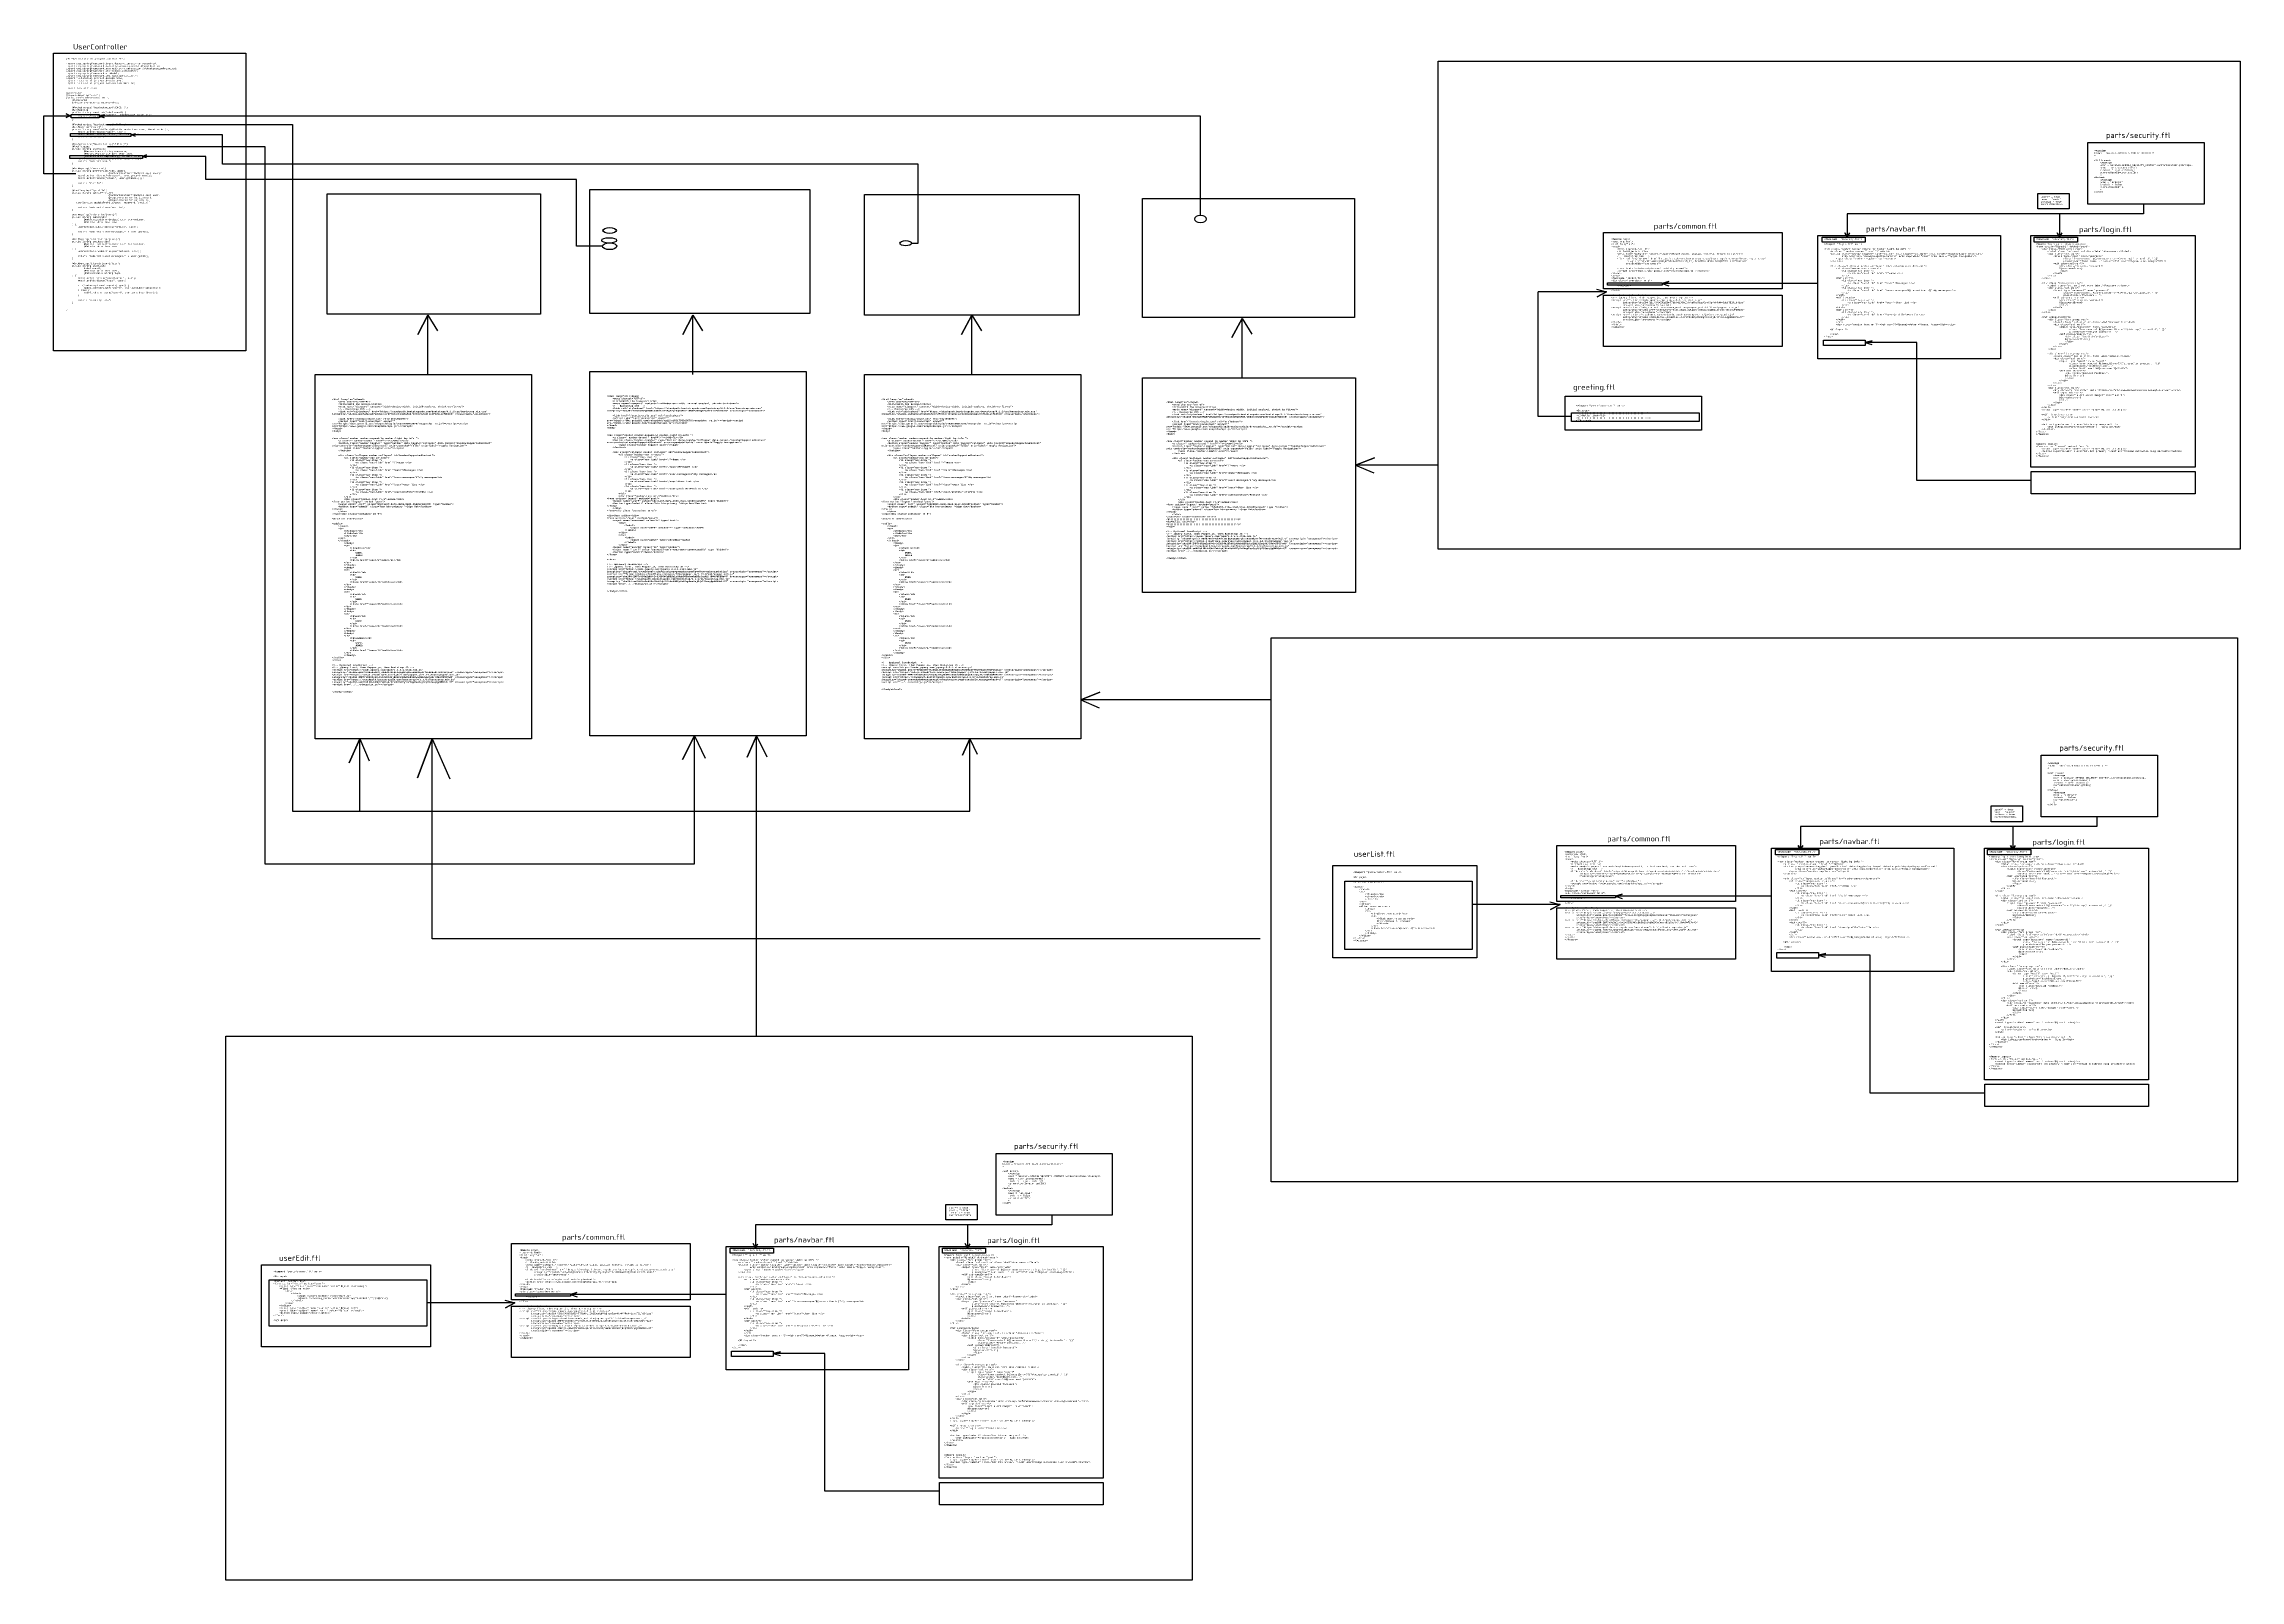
# Model space of a CAD drawing. Header units: millimetres. Extents: x 5219 to 8037, y 1620 to 3590.
import ezdxf

# ---------------------------------------------------------------- set-up
doc = ezdxf.new("R2010")
doc.units = ezdxf.units.MM
doc.styles.get("Standard").update_dxf_attribs({"font": 'arial.ttf'})
picture_1 = doc.add_image_def('image1.jpg', size_in_pixel=(1920, 1080))
picture_2 = doc.add_image_def('image2.jpg', size_in_pixel=(1920, 1080))
picture_3 = doc.add_image_def('image3.jpg', size_in_pixel=(1920, 1080))
picture_4 = doc.add_image_def('image4.jpg', size_in_pixel=(1920, 1080))

msp = doc.modelspace()

# ---------------------------------------------------------------- linework, layer by layer
at = {"color": 3, "lineweight": 30}
msp.add_line((7136.6, 3112), (7136.6, 3271.9), dxfattribs=at)
at = {"color": 30, "lineweight": 30}
for points in [[(5231.8, 3578), (5478.3, 3578), (5478.3, 3196.4), (5231.8, 3196.4)], [(5567.4, 3165.7), (5845, 3165.7), (5845, 2698.5), (5567.4, 2698.5)], [(5919.7, 3169.7), (6197.3, 3169.7), (6197.3, 2702.6), (5919.7, 2702.6)], [(6272, 3165.7), (6549.6, 3165.7), (6549.6, 2698.5), (6272, 2698.5)], [(6629, 3161.6), (6901.9, 3161.6), (6901.9, 2886.5), (6629, 2886.5)]]:
    msp.add_lwpolyline(points, close=True, dxfattribs=at)
at = {"color": 4, "lineweight": 30}
for points in [[(7008.3, 3567.7), (8036.9, 3567.7), (8036.9, 2941.8), (7008.3, 2941.8)], [(7171.1, 3138.1), (7346, 3138.1), (7346, 3094.3), (7171.1, 3094.3)], [(6793.8, 2828.2), (8033.5, 2828.2), (8033.5, 2130.6), (6793.8, 2130.6)], [(6872.9, 2536.2), (7057.9, 2536.2), (7057.9, 2417.8), (6872.9, 2417.8)], [(5452.9, 2317.4), (6692.5, 2317.4), (6692.5, 1619.8), (5452.9, 1619.8)], [(5498.4, 2024.1), (5715.6, 2024.1), (5715.6, 1918.8), (5498.4, 1918.8)]]:
    msp.add_lwpolyline(points, close=True, dxfattribs=at)
at = {"color": 1, "lineweight": 30}
for points in [[(5260.5, 3423.4), (5219.4, 3423.4), (5219.4, 3497.7), (5253.3, 3497.7), (5247.9, 3500.1), (5253.3, 3497.7), (5247.6, 3495.1)], [(6703.3, 3370.3), (6703.3, 3497.1), (5290.5, 3497.1), (5296.6, 3498.9), (5290.5, 3497.1), (5296.6, 3495.6)], [(5300.3, 3486.3), (5538.4, 3486.3), (5538.4, 2605.9)], [(6332.5, 3334.3), (6340.9, 3334.3), (6340.9, 3435.5), (5448.5, 3435.5), (5448.5, 3473.2), (5332.4, 3473.2), (5336.3, 3474.6), (5332.4, 3473.2), (5336.4, 3471.4)], [(5300.8, 3458.5), (5502.8, 3458.5), (5502.8, 2538.5), (6054.2, 2538.5), (6054.2, 2702.6), (6038.9, 2672.2), (6054.2, 2702.6), (6067.8, 2673.7)], [(5935.9, 3330.3), (5902.9, 3330.3), (5902.9, 3416.1), (5427, 3416.1), (5427, 3445.5), (5345.9, 3445.5), (5351.1, 3447.6), (5345.9, 3445.5), (5351.2, 3444)], [(7495.3, 3282.4), (7295.5, 3282.4), (7304, 3285.3), (7295.5, 3282.4), (7304.2, 3279.5)], [(5712, 3165.7), (5712, 3242), (5699, 3217.3), (5712, 3242), (5724.3, 3221.7)], [(6052.1, 3165.7), (6052.1, 3242), (6039.1, 3217.3), (6052.1, 3242), (6064.5, 3221.7)], [(6409.8, 3165.7), (6409.8, 3242), (6396.7, 3217.3), (6409.8, 3242), (6422.1, 3221.7)], [(6756.6, 3161.6), (6756.6, 3237.9), (6743.5, 3213.2), (6756.6, 3237.9), (6768.9, 3217.6)], [(7008.3, 3049.5), (6901.9, 3049.5), (6926.6, 3059.2), (6901.9, 3049.5), (6925.7, 3039.6)], [(6793.8, 2748.5), (6549.6, 2748.5), (6574.3, 2758.3), (6549.6, 2748.5), (6573.4, 2738.6)], [(5538.4, 2605.9), (6407.4, 2605.9), (6407.4, 2698.5), (6398, 2677.8), (6407.4, 2698.5), (6416.6, 2679.1)], [(5624.6, 2605.9), (5624.6, 2698.5), (5611.1, 2667.7), (5624.6, 2698.5), (5636.6, 2670.6)], [(6779.7, 2442.2), (5717.6, 2442.2), (5717.6, 2698.5), (5698.9, 2648.8), (5717.6, 2698.5), (5740.3, 2647.5)], [(6133.6, 2317.4), (6133.6, 2702.6), (6121.6, 2675.1), (6133.6, 2702.6), (6146.9, 2675.5)], [(7435.6, 2496.7), (7235.7, 2496.7), (7244.2, 2499.6), (7235.7, 2496.7), (7244.4, 2493.8)], [(6094.6, 1985.9), (5894.8, 1985.9), (5903.3, 1988.7), (5894.8, 1985.9), (5903.5, 1983)]]:
    msp.add_lwpolyline(points, dxfattribs=at)
for points in [[(5254.5, 3499.2), (5290.4, 3499.2), (5290.4, 3495.2), (5254.5, 3495.2)], [(5253.5, 3474.9), (5331.1, 3474.9), (5331.1, 3471.1), (5253.5, 3471.1)], [(5252.7, 3446.8), (5346, 3446.8), (5346, 3442.7), (5252.7, 3442.7)], [(7495.3, 3344.2), (7729.5, 3344.2), (7729.5, 3185.8), (7495.3, 3185.8)], [(7225.2, 3283.6), (7295.5, 3283.6), (7295.5, 3280.4), (7225.2, 3280.4)], [(7435.6, 2558.5), (7669.8, 2558.5), (7669.8, 2400.1), (7435.6, 2400.1)], [(7165.5, 2497.8), (7235.7, 2497.8), (7235.7, 2494.7), (7165.5, 2494.7)], [(6094.6, 2047.7), (6328.8, 2047.7), (6328.8, 1889.2), (6094.6, 1889.2)], [(5824.5, 1987), (5894.8, 1987), (5894.8, 1983.9), (5824.5, 1983.9)]]:
    msp.add_lwpolyline(points, close=True, dxfattribs=at)
at = {"color": 2, "lineweight": 30}
for points in [[(7841.6, 3463.5), (7990.7, 3463.5), (7990.7, 3384.4), (7841.6, 3384.4)], [(7777.4, 3398.2), (7817.5, 3398.2), (7817.5, 3378.2), (7777.4, 3378.2)], [(7500.6, 3342.2), (7556.1, 3342.2), (7556.1, 3335.6), (7500.6, 3335.6)], [(7772.8, 3342.2), (7828.3, 3342.2), (7828.3, 3335.6), (7772.8, 3335.6)], [(7781.8, 2677.8), (7930.9, 2677.8), (7930.9, 2598.7), (7781.8, 2598.7)], [(7717.7, 2612.5), (7757.7, 2612.5), (7757.7, 2592.4), (7717.7, 2592.4)], [(7440.8, 2556.5), (7496.4, 2556.5), (7496.4, 2549.9), (7440.8, 2549.9)], [(7713, 2556.5), (7768.6, 2556.5), (7768.6, 2549.9), (7713, 2549.9)], [(6440.9, 2167), (6590, 2167), (6590, 2087.8), (6440.9, 2087.8)], [(6376.7, 2101.6), (6416.8, 2101.6), (6416.8, 2081.6), (6376.7, 2081.6)], [(6099.9, 2045.6), (6155.4, 2045.6), (6155.4, 2039), (6099.9, 2039)], [(6372.1, 2045.6), (6427.6, 2045.6), (6427.6, 2039), (6372.1, 2039)]]:
    msp.add_lwpolyline(points, close=True, dxfattribs=at)
for points in [[(7913.1, 3384.4), (7913.1, 3371.8), (7532.9, 3371.8)], [(7532.9, 3371.8), (7532.9, 3342.2), (7529.9, 3347.7), (7532.9, 3342.2), (7536.3, 3347.5)], [(7805.1, 3371.8), (7805.1, 3342.2), (7802.1, 3347.7), (7805.1, 3342.2), (7808.5, 3347.5)], [(7853.3, 2598.7), (7853.3, 2586.1), (7473.1, 2586.1)], [(7473.1, 2586.1), (7473.1, 2556.5), (7470.1, 2562), (7473.1, 2556.5), (7476.5, 2561.7)], [(7745.3, 2586.1), (7745.3, 2556.5), (7742.3, 2562), (7745.3, 2556.5), (7748.7, 2561.7)], [(6512.4, 2087.8), (6512.4, 2075.3), (6132.2, 2075.3)], [(6132.2, 2075.3), (6132.2, 2045.6), (6129.2, 2051.2), (6132.2, 2045.6), (6135.5, 2050.9)], [(6404.4, 2075.3), (6404.4, 2045.6), (6401.4, 2051.2), (6404.4, 2045.6), (6407.7, 2050.9)]]:
    msp.add_lwpolyline(points, dxfattribs=at)
at = {"color": 3, "lineweight": 30}
for points in [[(7220.1, 3347.8), (7449.3, 3347.8), (7449.3, 3275.7), (7220.1, 3275.7)], [(7220.1, 3267.8), (7449.3, 3267.8), (7449.3, 3201.8), (7220.1, 3201.8)], [(7179, 3116.9), (7342.9, 3116.9), (7342.9, 3105.4), (7179, 3105.4)], [(7160.3, 2562), (7389.5, 2562), (7389.5, 2490), (7160.3, 2490)], [(6888.5, 2516.1), (7051.7, 2516.1), (7051.7, 2428.4), (6888.5, 2428.4)], [(7160.3, 2482.1), (7389.5, 2482.1), (7389.5, 2416.1), (7160.3, 2416.1)], [(5819.3, 2051.2), (6048.6, 2051.2), (6048.6, 1979.2), (5819.3, 1979.2)], [(5508.6, 2005), (5710.8, 2005), (5710.8, 1945.6), (5508.6, 1945.6)], [(5819.3, 1971.2), (6048.6, 1971.2), (6048.6, 1905.3), (5819.3, 1905.3)]]:
    msp.add_lwpolyline(points, close=True, dxfattribs=at)
at = {"color": 6, "lineweight": 30}
for points in [[(7768.7, 3344), (7979.2, 3344), (7979.2, 3047), (7768.7, 3047)], [(7502.4, 3210.1), (7556, 3210.1), (7556, 3202.9), (7502.4, 3202.9)], [(7769.1, 3041.6), (7979.2, 3041.6), (7979.2, 3012.7), (7769.1, 3012.7)], [(7708.9, 2558.3), (7919.4, 2558.3), (7919.4, 2261.3), (7708.9, 2261.3)], [(7442.6, 2424.4), (7496.2, 2424.4), (7496.2, 2417.2), (7442.6, 2417.2)], [(7709.3, 2255.9), (7919.4, 2255.9), (7919.4, 2227), (7709.3, 2227)], [(6368, 2047.5), (6578.5, 2047.5), (6578.5, 1750.4), (6368, 1750.4)], [(6101.7, 1913.5), (6155.2, 1913.5), (6155.2, 1906.4), (6101.7, 1906.4)], [(6368.3, 1745.1), (6578.5, 1745.1), (6578.5, 1716.2), (6368.3, 1716.2)]]:
    msp.add_lwpolyline(points, close=True, dxfattribs=at)
at = {"color": 3, "lineweight": 30}
for points in [[(7211.3, 3275.5), (7224.3, 3271.9), (7212.2, 3265.3), (7224.3, 3271.9), (7136.6, 3271.9)], [(7179, 3112), (7136.6, 3112)], [(7151.5, 2489.8), (7164.5, 2486.2), (7152.4, 2479.6), (7164.5, 2486.2), (7051.7, 2486.2)], [(5810.6, 1978.9), (5823.6, 1975.3), (5811.5, 1968.8), (5823.6, 1975.3), (5710.8, 1975.3)]]:
    msp.add_lwpolyline(points, dxfattribs=at)
at = {"color": 6, "lineweight": 30}
for points in [[(7769.1, 3030.1), (7622.2, 3030.1), (7622.2, 3206.9), (7622.2, 3206.9), (7622.2, 3206.9), (7556, 3206.9), (7565.1, 3209), (7556, 3206.9), (7564.5, 3204.5)], [(7709.3, 2244.4), (7562.4, 2244.4), (7562.4, 2421.2), (7562.4, 2421.2), (7562.4, 2421.2), (7496.2, 2421.2), (7505.3, 2423.3), (7496.2, 2421.2), (7504.7, 2418.7)], [(6368.3, 1733.6), (6221.5, 1733.6), (6221.5, 1910.4), (6221.5, 1910.4), (6221.5, 1910.4), (6155.2, 1910.4), (6164.4, 1912.5), (6155.2, 1910.4), (6163.8, 1907.9)]]:
    msp.add_lwpolyline(points, dxfattribs=at)
at = {"color": 1, "lineweight": 30}
for centre, major_axis, ratio in [((5945.3, 3350.6), (-8.62, 0), 0.43333), ((6703.3, 3365.3), (-7.43, 0), 0.671441), ((5944.6, 3337.9), (-9.58, 0), 0.359998), ((5945.2, 3330.3), (-9.29, 0), 0.460589), ((6325.1, 3334.3), (-7.43, 0), 0.448659)]:
    msp.add_ellipse(centre, major_axis=major_axis, ratio=ratio, dxfattribs=at)

# ---------------------------------------------------------------- texts
at = {"attachment_point": 1}
for s, width, insert, char_height in [('{\\fISOCPEUR|b0|i0|c0|p34;UserController}', 101.588, (5256.8, 3589.8), 7), ('{\\fCourier New|b0|i0|c204|p49;\\H0.75x;\\C23;\\c3307724;package \\C9;\\c13023145;ru.tutorial.project.controllers\\C23;\\c3307724;;^J^Jimport \\C9;\\c13023145;org.springframework.beans.factory.annotation.\\C52;\\c2733499;Autowired\\C23;\\c3307724;;^Jimport \\C9;\\c13023145;org.springframework.security.access.prepost.\\C52;\\c2733499;PreAuthorize\\C23;\\c3307724;;^Jimport \\C9;\\c13023145;org.springframework.security.core.annotation.\\C52;\\c2733499;AuthenticationPrincipal\\C23;\\c3307724;;^Jimport \\C9;\\c13023145;org.springframework.stereotype.\\C52;\\c2733499;Controller\\C23;\\c3307724;;^Jimport \\C9;\\c13023145;org.springframework.ui.Model\\C23;\\c3307724;;^Jimport \\C9;\\c13023145;org.springframework.web.bind.annotation.*\\C23;\\c3307724;;^Jimport \\C9;\\c13023145;ru.tutorial.project.domain.Role\\C23;\\c3307724;;^Jimport \\C9;\\c13023145;ru.tutorial.project.domain.User\\C23;\\c3307724;;^Jimport \\C9;\\c13023145;ru.tutorial.project.service.UserService\\C23;\\c3307724;;^J^Jimport \\C9;\\c13023145;java.util.Map\\C23;\\c3307724;;^J^J\\C52;\\c2733499;@Controller^J@RequestMapping\\C9;\\c13023145;(\\C75;\\c5867370;"user"\\C9;\\c13023145;)^J\\C23;\\c3307724;public class \\C9;\\c13023145;UserController \\{^J    \\C52;\\c2733499;@Autowired^J    \\C23;\\c3307724;private \\C9;\\c13023145;UserService \\C193;\\c11171480;userService\\C23;\\c3307724;;^J^J    \\C52;\\c2733499;@PreAuthorize\\C9;\\c13023145;(\\C75;\\c5867370;"hasAuthority(\'ADMIN\')"\\C9;\\c13023145;)^J    \\C52;\\c2733499;@GetMapping^J    \\C23;\\c3307724;public \\C9;\\c13023145;String \\C31;\\c7194367;userList\\C9;\\c13023145;(Model model) \\{^J        model.addAttribute(\\C75;\\c5867370;"users"\\C23;\\c3307724;, \\C193;\\c11171480;userService\\C9;\\c13023145;.findAll())\\C23;\\c3307724;;^J        return \\C75;\\c5867370;"userList"\\C23;\\c3307724;;^J    \\C9;\\c13023145;\\}^J^J    \\C52;\\c2733499;@PreAuthorize\\C9;\\c13023145;(\\C75;\\c5867370;"hasAuthority(\'ADMIN\')"\\C9;\\c13023145;)^J    \\C52;\\c2733499;@GetMapping\\C9;\\c13023145;(\\C75;\\c5867370;"\\{user\\}"\\C9;\\c13023145;)^J    \\C23;\\c3307724;public \\C9;\\c13023145;String \\C31;\\c7194367;userEditForm\\C9;\\c13023145;(\\C52;\\c2733499;@PathVariable \\C9;\\c13023145;User user\\C23;\\c3307724;, \\C9;\\c13023145;Model model) \\{^J        model.addAttribute(\\C75;\\c5867370;"user"\\C23;\\c3307724;, \\C9;\\c13023145;user)\\C23;\\c3307724;;^J        \\C9;\\c13023145;model.addAttribute(\\C75;\\c5867370;"roles"\\C23;\\c3307724;, \\C9;\\c13023145;Role.\\fCourier New|b0|i1|c204|p49;values\\fCourier New|b0|i0|c204|p49;())\\C23;\\c3307724;;^J        return \\C75;\\c5867370;"userEdit"\\C23;\\c3307724;;^J    \\C9;\\c13023145;\\}^J^J    \\C52;\\c2733499;@PreAuthorize\\C9;\\c13023145;(\\C75;\\c5867370;"hasAuthority(\'ADMIN\')"\\C9;\\c13023145;)^J    \\C52;\\c2733499;@PostMapping^J    \\C23;\\c3307724;public \\C9;\\c13023145;String \\C31;\\c7194367;userSave\\C9;\\c13023145;(^J            \\C52;\\c2733499;@RequestParam \\C9;\\c13023145;String username\\C23;\\c3307724;,^J            \\C52;\\c2733499;@RequestParam\\C9;\\c13023145;(\\C75;\\c5867370;"userId"\\C9;\\c13023145;) User user\\C23;\\c3307724;,^J            \\C52;\\c2733499;@RequestParam \\C9;\\c13023145;Map<String\\C23;\\c3307724;, \\C9;\\c13023145;String> form) \\{^J        \\C193;\\c11171480;userService\\C9;\\c13023145;.saveUser(user\\C23;\\c3307724;, \\C9;\\c13023145;username\\C23;\\c3307724;, \\C9;\\c13023145;form)\\C23;\\c3307724;;^J        return \\C75;\\c5867370;"redirect:user"\\C23;\\c3307724;;^J    \\C9;\\c13023145;\\}^J^J    \\C52;\\c2733499;@GetMapping\\C9;\\c13023145;(\\C75;\\c5867370;"/profile"\\C9;\\c13023145;)^J    \\C23;\\c3307724;public \\C9;\\c13023145;String \\C31;\\c7194367;getProfile\\C9;\\c13023145;(Model model\\C23;\\c3307724;,^J                             \\C52;\\c2733499;@AuthenticationPrincipal \\C9;\\c13023145;User user)\\{^J        model.addAttribute(\\C75;\\c5867370;"username"\\C23;\\c3307724;, \\C9;\\c13023145;user.getUsername())\\C23;\\c3307724;;^J        \\C9;\\c13023145;model.addAttribute(\\C75;\\c5867370;"email"\\C23;\\c3307724;, \\C9;\\c13023145;user.getEmail())\\C23;\\c3307724;;^J^J        return \\C75;\\c5867370;"profile"\\C23;\\c3307724;;^J    \\C9;\\c13023145;\\}^J^J    \\C52;\\c2733499;@PostMapping\\C9;\\c13023145;(\\C75;\\c5867370;"/profile"\\C9;\\c13023145;)^J    \\C23;\\c3307724;public \\C9;\\c13023145;String \\C31;\\c7194367;updateProfile\\C9;\\c13023145;(^J                             \\C52;\\c2733499;@AuthenticationPrincipal \\C9;\\c13023145;User user\\C23;\\c3307724;,^J                             \\C52;\\c2733499;@RequestParam \\C9;\\c13023145;String password\\C23;\\c3307724;,^J                             \\C52;\\c2733499;@RequestParam \\C9;\\c13023145;String email)\\{^J       \\C193;\\c11171480;userService\\C9;\\c13023145;.updateProfile(user\\C23;\\c3307724;, \\C9;\\c13023145;password\\C23;\\c3307724;, \\C9;\\c13023145;email)\\C23;\\c3307724;;^J^J        return \\C75;\\c5867370;"redirect:/user/profile"\\C23;\\c3307724;;^J    \\C9;\\c13023145;\\}^J^J    \\C52;\\c2733499;@GetMapping\\C9;\\c13023145;(\\C75;\\c5867370;"subscribe/\\{user\\}"\\C9;\\c13023145;)^J    \\C23;\\c3307724;public \\C9;\\c13023145;String \\C31;\\c7194367;subscribe\\C9;\\c13023145;(^J            \\C52;\\c2733499;@AuthenticationPrincipal \\C9;\\c13023145;User currentUser\\C23;\\c3307724;,^J            \\C52;\\c2733499;@PathVariable \\C9;\\c13023145;User user^J    ) \\{^J        \\C193;\\c11171480;userService\\C9;\\c13023145;.subscribe(currentUser\\C23;\\c3307724;, \\C9;\\c13023145;user)\\C23;\\c3307724;;^J^J        return \\C75;\\c5867370;"redirect:/user-messages/" \\C9;\\c13023145;+ user.getId()\\C23;\\c3307724;;^J    \\C9;\\c13023145;\\}^J^J    \\C52;\\c2733499;@GetMapping\\C9;\\c13023145;(\\C75;\\c5867370;"unsubscribe/\\{user\\}"\\C9;\\c13023145;)^J    \\C23;\\c3307724;public \\C9;\\c13023145;String \\C31;\\c7194367;unsubscribe\\C9;\\c13023145;(^J            \\C52;\\c2733499;@AuthenticationPrincipal \\C9;\\c13023145;User currentUser\\C23;\\c3307724;,^J            \\C52;\\c2733499;@PathVariable \\C9;\\c13023145;User user^J    ) \\{^J        \\C193;\\c11171480;userService\\C9;\\c13023145;.unsubscribe(currentUser\\C23;\\c3307724;, \\C9;\\c13023145;user)\\C23;\\c3307724;;^J^J        return \\C75;\\c5867370;"redirect:/user-messages/" \\C9;\\c13023145;+ user.getId()\\C23;\\c3307724;;^J    \\C9;\\c13023145;\\}^J^J    \\C52;\\c2733499;@GetMapping\\C9;\\c13023145;(\\C75;\\c5867370;"\\{type\\}/\\{user\\}/list"\\C9;\\c13023145;)^J    \\C23;\\c3307724;public \\C9;\\c13023145;String \\C31;\\c7194367;userList\\C9;\\c13023145;(^J            Model model\\C23;\\c3307724;,^J            \\C52;\\c2733499;@PathVariable \\C9;\\c13023145;User user\\C23;\\c3307724;,^J            \\C52;\\c2733499;@PathVariable \\C9;\\c13023145;String type^J    ) \\{^J        model.addAttribute(\\C75;\\c5867370;"userChannel"\\C23;\\c3307724;, \\C9;\\c13023145;user)\\C23;\\c3307724;;^J        \\C9;\\c13023145;model.addAttribute(\\C75;\\c5867370;"type"\\C23;\\c3307724;, \\C9;\\c13023145;type)\\C23;\\c3307724;;^J^J        if \\C9;\\c13023145;(\\C75;\\c5867370;"subscriptions"\\C9;\\c13023145;.equals(type)) \\{^J            model.addAttribute(\\C75;\\c5867370;"users"\\C23;\\c3307724;, \\C9;\\c13023145;user.getSubscriptions())\\C23;\\c3307724;;^J        \\C9;\\c13023145;\\} \\C23;\\c3307724;else \\C9;\\c13023145;\\{^J            model.addAttribute(\\C75;\\c5867370;"users"\\C23;\\c3307724;, \\C9;\\c13023145;user.getSubscribers())\\C23;\\c3307724;;^J        \\C9;\\c13023145;\\}^J^J        \\C23;\\c3307724;return \\C75;\\c5867370;"subscriptions"\\C23;\\c3307724;;^J    \\C9;\\c13023145;\\}^J^J^J\\}}', 270.473, (5248.1, 3571.8), 2.5), ('{\\fISOCPEUR|b0|i0|c0|p34;parts/security.ftl}', 101.588, (7864.8, 3476.3), 7), ('{\\fCourier New|b1|i0|c204|p49;\\H0.75x;\\C23;\\c3307724;<#assign^J\\fCourier New|b0|i0|c204|p49;\\C9;\\c13023145;known = Session.SPRING_SECURITY_CONTEXT\\C153;\\c12293992;??^J\\fCourier New|b1|i0|c204|p49;\\C23;\\c3307724;>^J^J<#if \\fCourier New|b0|i0|c204|p49;\\C9;\\c13023145;known\\fCourier New|b1|i0|c204|p49;\\C23;\\c3307724;>^J    <#assign^J    \\fCourier New|b0|i0|c204|p49;\\C9;\\c13023145;user = Session.SPRING_SECURITY_CONTEXT.authentication.principal^J    name = user.getUsername()^J    isAdmin = user.isAdmin()^J    currentUserId=user.getId()^J    \\fCourier New|b1|i0|c204|p49;\\C23;\\c3307724;>^J<#else>^J    <#assign^J    \\fCourier New|b0|i0|c204|p49;\\C9;\\c13023145;name = \\C75;\\c5867370;"unknown"^J    \\C9;\\c13023145;isAdmin = \\fCourier New|b1|i0|c204|p49;\\C23;\\c3307724;false^J    \\fCourier New|b0|i0|c204|p49;\\C9;\\c13023145;currentUserId=-\\C153;\\c12293992;1^J    \\fCourier New|b1|i0|c204|p49;\\C23;\\c3307724;>^J</#if>}', 143.169, (7849.8, 3454), 2.5), ('{\\fCourier New|b1|i0|c204|p49;\\H0.75x;\\C23;\\c3307724;    \\fCourier New|b0|i0|c204|p49;\\C9;\\c13023145;user\\fCourier New|b0|i0|c0|p49;??\\fCourier New|b0|i0|c204|p49; = \\fCourier New|b1|i0|c0|p49;\\C23;\\c3307724;true\\fCourier New|b0|i0|c0|p49;\\C9;\\c13023145;\\P\\fCourier New|b1|i0|c204|p49;\\C23;\\c3307724;    \\fCourier New|b0|i0|c204|p49;\\C9;\\c13023145;name = \\C75;\\c5867370;"\\fCourier New|b0|i0|c0|p49;admin\\fCourier New|b0|i0|c204|p49;"^J    \\C9;\\c13023145;isAdmin = \\fCourier New|b1|i0|c0|p49;\\C23;\\c3307724;true\\fCourier New|b1|i0|c204|p49;^J    \\fCourier New|b0|i0|c204|p49;\\C9;\\c13023145;currentUserId=\\C153;\\c12293992;1}', 48.321, (7774, 3394.6), 2.5), ('{\\fISOCPEUR|b0|i0|c0|p34;parts/common.ftl}', 101.588, (7284.8, 3359.8), 7), ('{\\fISOCPEUR|b0|i0|c0|p34;parts/navbar.ftl}', 101.588, (7556.9, 3356.3), 7), ('{\\fISOCPEUR|b0|i0|c0|p34;parts/login.ftl}', 101.588, (7830.3, 3355.5), 7), ('{\\fCourier New|b1|i0|c204|p49;\\H0.75x;\\C23;\\c3307724;<#macro \\fCourier New|b0|i0|c204|p49;\\C9;\\c13023145;page\\fCourier New|b1|i0|c204|p49;\\C23;\\c3307724;>^J\\fCourier New|b0|i0|c204|p49;\\C43;\\c6995944;<!DOCTYPE \\C9;\\c12237498;html\\C43;\\c6995944;>^J<html \\C9;\\c12237498;lang=\\C73;\\c6406821;"en"\\C43;\\c6995944;>^J<head>^J    <meta \\C9;\\c12237498;charset=\\C73;\\c6406821;"UTF-8"\\C43;\\c6995944;>^J    <title>\\C9;\\c13023145;Object\\C43;\\c6995944;</title>^J    <meta \\C9;\\c12237498;name=\\C73;\\c6406821;"viewport" \\C9;\\c12237498;content=\\C73;\\c6406821;"width=device-width, initial-scale=1, shrink-to-fit=no"\\C43;\\c6995944;>^J    \\C8;<!-- Bootstrap CSS -->^J    \\C43;\\c6995944;<link \\C9;\\c12237498;rel=\\C73;\\c6406821;"stylesheet" \\C9;\\c12237498;href=\\C73;\\c6406821;"https://stackpath.bootstrapcdn.com/bootstrap/4.1.1/css/bootstrap.min.css"^J          \\C9;\\c12237498;integrity=\\C73;\\c6406821;"sha384-WskhaSGFgHYWDcbwN70/dfYBj47jz9qbsMId/iRN3ewGhXQFZCSftd1LZCfmhktB"^J          \\C9;\\c12237498;crossorigin=\\C73;\\c6406821;"anonymous"\\C43;\\c6995944;>^J^J    <link \\C9;\\c12237498;href=\\C73;\\c6406821;"/static/style.css" \\C9;\\c12237498;rel=\\C73;\\c6406821;"stylesheet"\\C43;\\c6995944;>^J    <script \\C9;\\c12237498;src=\\C73;\\c6406821;\'https://www.google.com/recaptcha/api.js\'\\C43;\\c6995944;></script>^J</head>^J<body>^J\\fCourier New|b1|i0|c204|p49;\\C23;\\c3307724;<#include \\fCourier New|b0|i0|c204|p49;\\C75;\\c5867370;"navbar.ftl"\\fCourier New|b1|i0|c204|p49;\\C23;\\c3307724;>^J\\fCourier New|b0|i0|c204|p49;\\C43;\\c6995944;<div \\C9;\\c12237498;class=\\C73;\\c6406821;"container mt-5"\\C43;\\c6995944;>\\fCourier New|b0|i0|c0|p49;\\P\\fCourier New|b0|i0|c204|p49;^J    \\fCourier New|b1|i0|c204|p49;\\C23;\\c3307724;<#nested >\\fCourier New|b1|i0|c0|p49;\\P\\fCourier New|b1|i0|c204|p49;^J\\fCourier New|b0|i0|c204|p49;\\C43;\\c6995944;</div>^J^J\\C8;<!-- Optional JavaScript -->^J<!-- jQuery first, then Popper.js, then Bootstrap JS -->^J\\C43;\\c6995944;<script \\C9;\\c12237498;src=\\C73;\\c6406821;"https://code.jquery.com/jquery-3.3.1.slim.min.js"^J        \\C9;\\c12237498;integrity=\\C73;\\c6406821;"sha384-q8i/X+965DzO0rT7abK41JStQIAqVgRVzpbzo5smXKp4YfRvH+8abtTE1Pi6jizo"^J        \\C9;\\c12237498;crossorigin=\\C73;\\c6406821;"anonymous"\\C43;\\c6995944;></script>^J<script \\C9;\\c12237498;src=\\C73;\\c6406821;"https://cdnjs.cloudflare.com/ajax/libs/popper.js/1.14.3/umd/popper.min.js"^J        \\C9;\\c12237498;integrity=\\C73;\\c6406821;"sha384-ZMP7rVo3mIykV+2+9J3UJ46jBk0WLaUAdn689aCwoqbBJiSnjAK/l8WvCWPIPm49"^J        \\C9;\\c12237498;crossorigin=\\C73;\\c6406821;"anonymous"\\C43;\\c6995944;></script>^J<script \\C9;\\c12237498;src=\\C73;\\c6406821;"https://stackpath.bootstrapcdn.com/bootstrap/4.1.1/js/bootstrap.min.js"^J        \\C9;\\c12237498;integrity=\\C73;\\c6406821;"sha384-smHYKdLADwkXOn1EmN1qk/HfnUcbVRZyYmZ4qpPea6sjB/pTJ0euyQp0Mk8ck+5T"^J        \\C9;\\c12237498;crossorigin=\\C73;\\c6406821;"anonymous"\\C43;\\c6995944;></script>^J</body>^J</html>^J\\fCourier New|b1|i0|c204|p49;\\C23;\\c3307724;</#macro>}', 266.319, (7230.2, 3340.4), 2.5), ('{\\fCourier New|b1|i0|c204|p49;\\H0.75x;\\C23;\\c3307724;<#include  \\fCourier New|b0|i0|c204|p49;\\C75;\\c5867370;"security.ftl"\\fCourier New|b1|i0|c204|p49;\\C23;\\c3307724;>\\fCourier New|b1|i0|c0|p49;\\P\\fCourier New|b1|i0|c204|p49;^J<#import \\fCourier New|b0|i0|c204|p49;\\C75;\\c5867370;"login.ftl" \\fCourier New|b1|i0|c204|p49;\\C23;\\c3307724;as \\fCourier New|b0|i0|c204|p49;\\C9;\\c13023145;l\\fCourier New|b1|i0|c204|p49;\\C23;\\c3307724;>^J^J\\fCourier New|b0|i0|c204|p49;\\C43;\\c6995944;<nav \\C9;\\c12237498;class=\\C73;\\c6406821;"navbar navbar-expand-lg navbar-light bg-info "\\C43;\\c6995944;>^J    <a \\C9;\\c12237498;class=\\C73;\\c6406821;" navbar-brand " \\C9;\\c12237498;href=\\C73;\\c6406821;"/"\\C43;\\c6995944;>\\C9;\\c13023145;WB\\C43;\\c6995944;</a>^J    <button \\C9;\\c12237498;class=\\C73;\\c6406821;"navbar-toggler" \\C9;\\c12237498;type=\\C73;\\c6406821;"button" \\C9;\\c12237498;data-toggle=\\C73;\\c6406821;"collapse" \\C9;\\c12237498;data-target=\\C73;\\c6406821;"#navbarSupportedContent"^J            \\C9;\\c12237498;aria-controls=\\C73;\\c6406821;"navbarSupportedContent" \\C9;\\c12237498;aria-expanded=\\C73;\\c6406821;"false" \\C9;\\c12237498;aria-label=\\C73;\\c6406821;"Toggle navigation"\\C43;\\c6995944;>^J        <span \\C9;\\c12237498;class=\\C73;\\c6406821;"navbar-toggler-icon"\\C43;\\c6995944;></span>^J    </button>^J^J    <div \\C9;\\c12237498;class=\\C73;\\c6406821;"collapse navbar-collapse" \\C9;\\c12237498;id=\\C73;\\c6406821;"navbarSupportedContent"\\C43;\\c6995944;>^J        <ul \\C9;\\c12237498;class=\\C73;\\c6406821;"navbar-nav mr-auto"\\C43;\\c6995944;>^J            <li \\C9;\\c12237498;class=\\C73;\\c6406821;"nav-item "\\C43;\\c6995944;>^J                <a \\C9;\\c12237498;class=\\C73;\\c6406821;"nav-link" \\C9;\\c12237498;href=\\C73;\\c6406821;"/"\\C43;\\c6995944;>\\C9;\\c13023145;Home \\C43;\\c6995944;</a>^J            </li>^J        \\fCourier New|b1|i0|c204|p49;\\C23;\\c3307724;<#if \\fCourier New|b0|i0|c204|p49;\\C9;\\c13023145;user\\C153;\\c12293992;??\\fCourier New|b1|i0|c204|p49;\\C23;\\c3307724;>^J            \\fCourier New|b0|i0|c204|p49;\\C43;\\c6995944;<li \\C9;\\c12237498;class=\\C73;\\c6406821;"nav-item "\\C43;\\c6995944;>^J                <a \\C9;\\c12237498;class=\\C73;\\c6406821;"nav-link" \\C9;\\c12237498;href=\\C73;\\c6406821;"/main"\\C43;\\c6995944;>\\C9;\\c13023145;Messages \\C43;\\c6995944;</a>^J            </li>^J            <li \\C9;\\c12237498;class=\\C73;\\c6406821;"nav-item "\\C43;\\c6995944;>^J                <a \\C9;\\c12237498;class=\\C73;\\c6406821;"nav-link" \\C9;\\c12237498;href=\\C73;\\c6406821;"/user-messages/\\fCourier New|b1|i0|c204|p49;\\C23;\\c3307724;$\\{\\fCourier New|b0|i0|c204|p49;\\C9;\\c13023145;currentUserId\\fCourier New|b1|i0|c204|p49;\\C23;\\c3307724;\\}\\fCourier New|b0|i0|c204|p49;\\C73;\\c6406821;"\\C43;\\c6995944;>\\C9;\\c13023145;My messages\\C43;\\c6995944;</a>^J            </li>^J        \\fCourier New|b1|i0|c204|p49;\\C23;\\c3307724;</#if>^J        <#if \\fCourier New|b0|i0|c204|p49;\\C9;\\c13023145;isAdmin\\fCourier New|b1|i0|c204|p49;\\C23;\\c3307724;>^J            \\fCourier New|b0|i0|c204|p49;\\C43;\\c6995944;<li \\C9;\\c12237498;class=\\C73;\\c6406821;"nav-item "\\C43;\\c6995944;>^J                <a \\C9;\\c12237498;class=\\C73;\\c6406821;"nav-link" \\C9;\\c12237498;href=\\C73;\\c6406821;"/user"\\C43;\\c6995944;>\\C9;\\c13023145;User list \\C43;\\c6995944;</a>^J            </li>^J        \\fCourier New|b1|i0|c204|p49;\\C23;\\c3307724;</#if>^J        <#if \\fCourier New|b0|i0|c204|p49;\\C9;\\c13023145;user\\C153;\\c12293992;??\\fCourier New|b1|i0|c204|p49;\\C23;\\c3307724;>^J            \\fCourier New|b0|i0|c204|p49;\\C43;\\c6995944;<li \\C9;\\c12237498;class=\\C73;\\c6406821;"nav-item "\\C43;\\c6995944;>^J                <a \\C9;\\c12237498;class=\\C73;\\c6406821;"nav-link" \\C9;\\c12237498;href=\\C73;\\c6406821;"/user/profile"\\C43;\\c6995944;>\\C9;\\c13023145;Profile \\C43;\\c6995944;</a>^J            </li>^J        \\fCourier New|b1|i0|c204|p49;\\C23;\\c3307724;</#if>^J        \\fCourier New|b0|i0|c204|p49;\\C43;\\c6995944;</ul>^J        <div \\C9;\\c12237498;class=\\C73;\\c6406821;"navbar-text mr-3"\\C43;\\c6995944;>\\fCourier New|b1|i0|c204|p49;\\C23;\\c3307724;<#if \\fCourier New|b0|i0|c204|p49;\\C9;\\c13023145;user\\C153;\\c12293992;??\\fCourier New|b1|i0|c204|p49;\\C23;\\c3307724;>$\\{\\fCourier New|b0|i0|c204|p49;\\C9;\\c13023145;name\\fCourier New|b1|i0|c204|p49;\\C23;\\c3307724;\\}<#else >\\fCourier New|b0|i0|c204|p49;\\C9;\\c13023145;Please, login\\fCourier New|b1|i0|c204|p49;\\C23;\\c3307724;</#if>\\fCourier New|b0|i0|c204|p49;\\C43;\\c6995944;</div>\\fCourier New|b0|i0|c0|p49;\\P\\fCourier New|b0|i0|c204|p49;^J    \\fCourier New|b1|i0|c204|p49;\\C23;\\c3307724;<@\\fCourier New|b0|i0|c204|p49;\\C9;\\c13023145;l.logout\\fCourier New|b1|i0|c204|p49;\\C23;\\c3307724;/>\\fCourier New|b1|i0|c0|p49;\\P\\fCourier New|b1|i0|c204|p49;^J    \\fCourier New|b0|i0|c204|p49;\\C43;\\c6995944;</div>^J</nav>}', 268.382, (7503.3, 3340.4), 2.5), ('{\\fCourier New|b1|i0|c204|p49;\\H0.75x;\\C23;\\c3307724;<#include  \\fCourier New|b0|i0|c204|p49;\\C75;\\c5867370;"security.ftl"\\fCourier New|b1|i0|c204|p49;\\C23;\\c3307724;>\\fCourier New|b1|i0|c0|p49;\\P\\P\\fCourier New|b1|i0|c204|p49;<#macro \\fCourier New|b0|i0|c204|p49;\\C9;\\c13023145;login path isRegisterForm\\fCourier New|b1|i0|c204|p49;\\C23;\\c3307724;>^J\\fCourier New|b0|i0|c204|p49;\\C43;\\c6995944;<form \\C9;\\c12237498;action=\\C73;\\c6406821;"\\fCourier New|b1|i0|c204|p49;\\C23;\\c3307724;$\\{\\fCourier New|b0|i0|c204|p49;\\C9;\\c13023145;path\\fCourier New|b1|i0|c204|p49;\\C23;\\c3307724;\\}\\fCourier New|b0|i0|c204|p49;\\C73;\\c6406821;" \\C9;\\c12237498;method=\\C73;\\c6406821;"post"\\C43;\\c6995944;>^J    <div \\C9;\\c12237498;class=\\C73;\\c6406821;"form-group row"\\C43;\\c6995944;>^J        <label \\C9;\\c12237498;class=\\C73;\\c6406821;"col-sm-2 col-form-label"\\C43;\\c6995944;>\\C9;\\c13023145;Username: \\C43;\\c6995944;</label>^J        <div \\C9;\\c12237498;class=\\C73;\\c6406821;"col-sm-6"\\C43;\\c6995944;>^J            <input \\C9;\\c12237498;type=\\C73;\\c6406821;"text" \\C9;\\c12237498;name=\\C73;\\c6406821;"username"^J                   \\C9;\\c12237498;class=\\C73;\\c6406821;"form-control \\fCourier New|b1|i0|c204|p49;\\C23;\\c3307724;$\\{\\fCourier New|b0|i0|c204|p49;\\C9;\\c13023145;(usernameError\\C153;\\c12293992;??\\C9;\\c13023145;)\\C153;\\c12293992;?\\C9;\\c13023145;string(\\C75;\\c5867370;\'is-invalid\'\\C23;\\c3307724;,\\C75;\\c5867370;\'\'\\C9;\\c13023145;)\\fCourier New|b1|i0|c204|p49;\\C23;\\c3307724;\\}\\fCourier New|b0|i0|c204|p49;\\C73;\\c6406821;"^J                   \\C9;\\c12237498;placeholder=\\C73;\\c6406821;"User name..." \\C9;\\c12237498;value=\\C73;\\c6406821;"\\fCourier New|b1|i0|c204|p49;\\C23;\\c3307724;<#if \\fCourier New|b0|i0|c204|p49;\\C9;\\c13023145;user\\C153;\\c12293992;??\\fCourier New|b1|i0|c204|p49;\\C23;\\c3307724;>$\\{\\fCourier New|b0|i0|c204|p49;\\C9;\\c13023145;user.username\\fCourier New|b1|i0|c204|p49;\\C23;\\c3307724;\\}</#if>\\fCourier New|b0|i0|c204|p49;\\C73;\\c6406821;"\\C43;\\c6995944;>^J            \\fCourier New|b1|i0|c204|p49;\\C23;\\c3307724;<#if \\fCourier New|b0|i0|c204|p49;\\C9;\\c13023145;usernameError\\C153;\\c12293992;??\\fCourier New|b1|i0|c204|p49;\\C23;\\c3307724;>^J                \\fCourier New|b0|i0|c204|p49;\\C43;\\c6995944;<div \\C9;\\c12237498;class=\\C73;\\c6406821;"invalid-feedback"\\C43;\\c6995944;>^J                \\fCourier New|b1|i0|c204|p49;\\C23;\\c3307724;$\\{\\fCourier New|b0|i0|c204|p49;\\C9;\\c13023145;usernameError\\fCourier New|b1|i0|c204|p49;\\C23;\\c3307724;\\}^J                \\fCourier New|b0|i0|c204|p49;\\C43;\\c6995944;</div>^J            \\fCourier New|b1|i0|c204|p49;\\C23;\\c3307724;</#if>^J        \\fCourier New|b0|i0|c204|p49;\\C43;\\c6995944;</div>^J    </div>^J^J    <div \\C9;\\c12237498;class=\\C73;\\c6406821;"form-group row"\\C43;\\c6995944;>^J        <label \\C9;\\c12237498;class=\\C73;\\c6406821;"col-sm-2 col-form-label"\\C43;\\c6995944;>\\C9;\\c13023145;Password:\\C43;\\c6995944;</label>^J        <div \\C9;\\c12237498;class=\\C73;\\c6406821;"col-sm-6"\\C43;\\c6995944;>^J            <input \\C9;\\c12237498;type=\\C73;\\c6406821;"password" \\C9;\\c12237498;name=\\C73;\\c6406821;"password"^J                   \\C9;\\c12237498;class=\\C73;\\c6406821;"form-control \\fCourier New|b1|i0|c204|p49;\\C23;\\c3307724;$\\{\\fCourier New|b0|i0|c204|p49;\\C9;\\c13023145;(passwordError\\C153;\\c12293992;??\\C9;\\c13023145;)\\C153;\\c12293992;?\\C9;\\c13023145;string(\\C75;\\c5867370;\'is-invalid\'\\C23;\\c3307724;,\\C75;\\c5867370;\'\'\\C9;\\c13023145;)\\fCourier New|b1|i0|c204|p49;\\C23;\\c3307724;\\}\\fCourier New|b0|i0|c204|p49;\\C73;\\c6406821;"^J                   \\C9;\\c12237498;placeholder=\\C73;\\c6406821;"Password..."\\C43;\\c6995944;>^J            \\fCourier New|b1|i0|c204|p49;\\C23;\\c3307724;<#if \\fCourier New|b0|i0|c204|p49;\\C9;\\c13023145;passwordError\\C153;\\c12293992;??\\fCourier New|b1|i0|c204|p49;\\C23;\\c3307724;>^J                \\fCourier New|b0|i0|c204|p49;\\C43;\\c6995944;<div \\C9;\\c12237498;class=\\C73;\\c6406821;"invalid-feedback"\\C43;\\c6995944;>^J                \\fCourier New|b1|i0|c204|p49;\\C23;\\c3307724;$\\{\\fCourier New|b0|i0|c204|p49;\\C9;\\c13023145;passwordError\\fCourier New|b1|i0|c204|p49;\\C23;\\c3307724;\\}^J                \\fCourier New|b0|i0|c204|p49;\\C43;\\c6995944;</div>^J            \\fCourier New|b1|i0|c204|p49;\\C23;\\c3307724;</#if>^J        \\fCourier New|b0|i0|c204|p49;\\C43;\\c6995944;</div>^J    </div>^J^J    \\fCourier New|b1|i0|c204|p49;\\C23;\\c3307724;<#if \\fCourier New|b0|i0|c204|p49;\\C9;\\c13023145;isRegisterForm\\fCourier New|b1|i0|c204|p49;\\C23;\\c3307724;>^J        \\fCourier New|b0|i0|c204|p49;\\C43;\\c6995944;<div \\C9;\\c12237498;class=\\C73;\\c6406821;"form-group row"\\C43;\\c6995944;>^J            <label \\C9;\\c12237498;class=\\C73;\\c6406821;"col-sm-2 col-form-label"\\C43;\\c6995944;>\\C9;\\c13023145;Password:\\C43;\\c6995944;</label>^J            <div \\C9;\\c12237498;class=\\C73;\\c6406821;"col-sm-6"\\C43;\\c6995944;>^J                <input \\C9;\\c12237498;type=\\C73;\\c6406821;"password" \\C9;\\c12237498;name=\\C73;\\c6406821;"password2"^J                       \\C9;\\c12237498;class=\\C73;\\c6406821;"form-control \\fCourier New|b1|i0|c204|p49;\\C23;\\c3307724;$\\{\\fCourier New|b0|i0|c204|p49;\\C9;\\c13023145;(password2Error\\C153;\\c12293992;??\\C9;\\c13023145;)\\C153;\\c12293992;?\\C9;\\c13023145;string(\\C75;\\c5867370;\'is-invalid\'\\C23;\\c3307724;,\\C75;\\c5867370;\'\'\\C9;\\c13023145;)\\fCourier New|b1|i0|c204|p49;\\C23;\\c3307724;\\}\\fCourier New|b0|i0|c204|p49;\\C73;\\c6406821;"^J                       \\C9;\\c12237498;placeholder=\\C73;\\c6406821;"Retype password..."\\C43;\\c6995944;>^J                \\fCourier New|b1|i0|c204|p49;\\C23;\\c3307724;<#if \\fCourier New|b0|i0|c204|p49;\\C9;\\c13023145;password2Error\\C153;\\c12293992;??\\fCourier New|b1|i0|c204|p49;\\C23;\\c3307724;>^J                    \\fCourier New|b0|i0|c204|p49;\\C43;\\c6995944;<div \\C9;\\c12237498;class=\\C73;\\c6406821;"invalid-feedback"\\C43;\\c6995944;>^J                    \\fCourier New|b1|i0|c204|p49;\\C23;\\c3307724;$\\{\\fCourier New|b0|i0|c204|p49;\\C9;\\c13023145;password2Error\\fCourier New|b1|i0|c204|p49;\\C23;\\c3307724;\\}^J                    \\fCourier New|b0|i0|c204|p49;\\C43;\\c6995944;</div>^J                \\fCourier New|b1|i0|c204|p49;\\C23;\\c3307724;</#if>^J            \\fCourier New|b0|i0|c204|p49;\\C43;\\c6995944;</div>^J        </div>^J^J        <div \\C9;\\c12237498;class=\\C73;\\c6406821;"form-group row"\\C43;\\c6995944;>^J            <label \\C9;\\c12237498;class=\\C73;\\c6406821;"col-sm-2 col-form-label"\\C43;\\c6995944;>\\C9;\\c13023145;Email:\\C43;\\c6995944;</label>^J            <div \\C9;\\c12237498;class=\\C73;\\c6406821;"col-sm-6"\\C43;\\c6995944;>^J                <input \\C9;\\c12237498;type=\\C73;\\c6406821;"email" \\C9;\\c12237498;name=\\C73;\\c6406821;"email"^J                       \\C9;\\c12237498;class=\\C73;\\c6406821;"form-control \\fCourier New|b1|i0|c204|p49;\\C23;\\c3307724;$\\{\\fCourier New|b0|i0|c204|p49;\\C9;\\c13023145;(emailError\\C153;\\c12293992;??\\C9;\\c13023145;)\\C153;\\c12293992;?\\C9;\\c13023145;string(\\C75;\\c5867370;\'is-invalid\'\\C23;\\c3307724;,\\C75;\\c5867370;\'\'\\C9;\\c13023145;)\\fCourier New|b1|i0|c204|p49;\\C23;\\c3307724;\\}\\fCourier New|b0|i0|c204|p49;\\C73;\\c6406821;"^J                       \\C9;\\c12237498;placeholder=\\C73;\\c6406821;"text@text.com..."^J                       \\C9;\\c12237498;value=\\C73;\\c6406821;"\\fCourier New|b1|i0|c204|p49;\\C23;\\c3307724;<#if \\fCourier New|b0|i0|c204|p49;\\C9;\\c13023145;user\\C153;\\c12293992;??\\fCourier New|b1|i0|c204|p49;\\C23;\\c3307724;>$\\{\\fCourier New|b0|i0|c204|p49;\\C9;\\c13023145;user.email\\fCourier New|b1|i0|c204|p49;\\C23;\\c3307724;\\}</#if>\\fCourier New|b0|i0|c204|p49;\\C73;\\c6406821;"\\C43;\\c6995944;>^J                \\fCourier New|b1|i0|c204|p49;\\C23;\\c3307724;<#if \\fCourier New|b0|i0|c204|p49;\\C9;\\c13023145;emailError\\C153;\\c12293992;??\\fCourier New|b1|i0|c204|p49;\\C23;\\c3307724;>^J                    \\fCourier New|b0|i0|c204|p49;\\C43;\\c6995944;<div \\C9;\\c12237498;class=\\C73;\\c6406821;"invalid-feedback"\\C43;\\c6995944;>^J                    \\fCourier New|b1|i0|c204|p49;\\C23;\\c3307724;$\\{\\fCourier New|b0|i0|c204|p49;\\C9;\\c13023145;emailError\\fCourier New|b1|i0|c204|p49;\\C23;\\c3307724;\\}^J                    \\fCourier New|b0|i0|c204|p49;\\C43;\\c6995944;</div>^J                \\fCourier New|b1|i0|c204|p49;\\C23;\\c3307724;</#if>^J            \\fCourier New|b0|i0|c204|p49;\\C43;\\c6995944;</div>^J        </div>^J        <div \\C9;\\c12237498;class=\\C73;\\c6406821;"col-sm-6"\\C43;\\c6995944;>^J            <div \\C9;\\c12237498;class=\\C73;\\c6406821;"g-recaptcha" \\C9;\\c12237498;data-sitekey=\\C73;\\c6406821;"6Lf6iWYUAAAAADmaxteuFYvFWPOxLWQj6SIbr68d"\\C43;\\c6995944;></div>^J            \\fCourier New|b1|i0|c204|p49;\\C23;\\c3307724;<#if \\fCourier New|b0|i0|c204|p49;\\C9;\\c13023145;captchaError\\C153;\\c12293992;??\\fCourier New|b1|i0|c204|p49;\\C23;\\c3307724;>^J                \\fCourier New|b0|i0|c204|p49;\\C43;\\c6995944;<div \\C9;\\c12237498;class=\\C73;\\c6406821;"alert alert-danger" \\C9;\\c12237498;role=\\C73;\\c6406821;"alert"\\C43;\\c6995944;>^J                \\fCourier New|b1|i0|c204|p49;\\C23;\\c3307724;$\\{\\fCourier New|b0|i0|c204|p49;\\C9;\\c13023145;captchaError\\fCourier New|b1|i0|c204|p49;\\C23;\\c3307724;\\}^J                \\fCourier New|b0|i0|c204|p49;\\C43;\\c6995944;</div>^J            \\fCourier New|b1|i0|c204|p49;\\C23;\\c3307724;</#if>^J        \\fCourier New|b0|i0|c204|p49;\\C43;\\c6995944;</div>^J    \\fCourier New|b1|i0|c204|p49;\\C23;\\c3307724;</#if>^J    \\fCourier New|b0|i0|c204|p49;\\C43;\\c6995944;<input \\C9;\\c12237498;type=\\C73;\\c6406821;"hidden" \\C9;\\c12237498;name=\\C73;\\c6406821;"_csrf" \\C9;\\c12237498;value=\\C73;\\c6406821;"\\fCourier New|b1|i0|c204|p49;\\C23;\\c3307724;$\\{\\fCourier New|b0|i0|c204|p49;\\C9;\\c13023145;_csrf.token\\fCourier New|b1|i0|c204|p49;\\C23;\\c3307724;\\}\\fCourier New|b0|i0|c204|p49;\\C73;\\c6406821;"\\C43;\\c6995944;/>^J^J    \\fCourier New|b1|i0|c204|p49;\\C23;\\c3307724;<#if \\fCourier New|b0|i0|c204|p49;\\C153;\\c12293992;!\\C9;\\c13023145;isRegisterForm\\fCourier New|b1|i0|c204|p49;\\C23;\\c3307724;>^J        \\fCourier New|b0|i0|c204|p49;\\C43;\\c6995944;<a \\C9;\\c12237498;href=\\C73;\\c6406821;"registration"\\C43;\\c6995944;>\\C9;\\c13023145;Add user\\C43;\\c6995944;</a>^J    \\fCourier New|b1|i0|c204|p49;\\C23;\\c3307724;</#if>^J^J    \\fCourier New|b0|i0|c204|p49;\\C43;\\c6995944;<button \\C9;\\c12237498;type=\\C73;\\c6406821;"submit" \\C9;\\c12237498;class=\\C73;\\c6406821;"btn btn-primary m-2  "\\C43;\\c6995944;>^J        \\fCourier New|b1|i0|c204|p49;\\C23;\\c3307724;<#if \\fCourier New|b0|i0|c204|p49;\\C9;\\c13023145;isRegisterForm\\fCourier New|b1|i0|c204|p49;\\C23;\\c3307724;>\\fCourier New|b0|i0|c204|p49;\\C9;\\c13023145;Cteate\\fCourier New|b1|i0|c204|p49;\\C23;\\c3307724;<#else >   \\fCourier New|b0|i0|c204|p49;\\C9;\\c13023145;Sing In\\fCourier New|b1|i0|c204|p49;\\C23;\\c3307724;</#if>^J    \\fCourier New|b0|i0|c204|p49;\\C43;\\c6995944;</button>^J</form>^J\\fCourier New|b1|i0|c204|p49;\\C23;\\c3307724;</#macro>\\fCourier New|b1|i0|c0|p49;\\P\\P\\fCourier New|b1|i0|c204|p49;^J^J<#macro \\fCourier New|b0|i0|c204|p49;\\C9;\\c13023145;logout\\fCourier New|b1|i0|c204|p49;\\C23;\\c3307724;>^J\\fCourier New|b0|i0|c204|p49;\\C43;\\c6995944;<form \\C9;\\c12237498;action=\\C73;\\c6406821;"logout" \\C9;\\c12237498;method=\\C73;\\c6406821;"post"\\C43;\\c6995944;>^J    <input \\C9;\\c12237498;type=\\C73;\\c6406821;"hidden" \\C9;\\c12237498;name=\\C73;\\c6406821;"_csrf" \\C9;\\c12237498;value=\\C73;\\c6406821;"\\fCourier New|b1|i0|c204|p49;\\C23;\\c3307724;$\\{\\fCourier New|b0|i0|c204|p49;\\C9;\\c13023145;_csrf.token\\fCourier New|b1|i0|c204|p49;\\C23;\\c3307724;\\}\\fCourier New|b0|i0|c204|p49;\\C73;\\c6406821;"\\C43;\\c6995944;/>^J    <button \\C9;\\c12237498;type=\\C73;\\c6406821;"submit" \\C9;\\c12237498;class=\\C73;\\c6406821;"btn btn-primary "\\C43;\\c6995944;>\\fCourier New|b1|i0|c204|p49;\\C23;\\c3307724;<#if \\fCourier New|b0|i0|c204|p49;\\C9;\\c13023145;user\\C153;\\c12293992;??\\fCourier New|b1|i0|c204|p49;\\C23;\\c3307724;>\\fCourier New|b0|i0|c204|p49;\\C9;\\c13023145;Sign Out\\fCourier New|b1|i0|c204|p49;\\C23;\\c3307724;<#else >\\fCourier New|b0|i0|c204|p49;\\C9;\\c13023145;Log in\\fCourier New|b1|i0|c204|p49;\\C23;\\c3307724;</#if>\\fCourier New|b0|i0|c204|p49;\\C43;\\c6995944;</button>^J</form>^J\\fCourier New|b1|i0|c204|p49;\\C23;\\c3307724;</#macro>}', 231.468, (7774.8, 3340.4), 2.5), ('{\\fCourier New|b1|i0|c204|p49;\\H0.75x;\\C23;\\c3307724;<html lang="en"><head>^J    <meta charset="UTF-8">^J    <title>With the breeze</title>^J    <meta name="viewport" content="width=device-width, initial-scale=1, shrink-to-fit=no">^J    <!-- Bootstrap CSS -->^J    <link rel="stylesheet" href="https://stackpath.bootstrapcdn.com/bootstrap/4.1.1/css/bootstrap.min.css" integrity="sha384-WskhaSGFgHYWDcbwN70/dfYBj47jz9qbsMId/iRN3ewGhXQFZCSftd1LZCfmhktB" crossorigin="anonymous">^J^J    <link href="/static/style.css" rel="stylesheet">^J    <script type="text/javascript" async="" src="https://www.gstatic.com/recaptcha/api2/v1531759913576/recaptcha__ru.js"></script><script src="https://www.google.com/recaptcha/api.js"></script>^J</head>^J<body>^J^J^J<nav class="navbar navbar-expand-lg navbar-light bg-info ">^J    <a class=" navbar-brand " href="/"><i>WB</i></a>^J    <button class="navbar-toggler" type="button" data-toggle="collapse" data-target="#navbarSupportedContent" aria-controls="navbarSupportedContent" aria-expanded="false" aria-label="Toggle navigation">^J        <span class="navbar-toggler-icon"></span>^J    </button>^J^J    <div class="collapse navbar-collapse" id="navbarSupportedContent">^J        <ul class="navbar-nav mr-auto">^J            <li class="nav-item ">^J                <a class="nav-link" href="/">Home </a>^J            </li>^J            <li class="nav-item ">^J                <a class="nav-link" href="/main">Messages </a>^J            </li>^J            <li class="nav-item ">^J                <a class="nav-link" href="/user-messages/1">My messages</a>^J            </li>^J            <li class="nav-item ">^J                <a class="nav-link" href="/user">User list </a>^J            </li>^J            <li class="nav-item ">^J                <a class="nav-link" href="/user/profile">Profile </a>^J            </li>^J        </ul>^J        <div class="navbar-text mr-3">admin</div>^J<form action="logout" method="post">^J    <input name="_csrf" value="56c71a5f-0afa-4563-9945-5590673a5df5" type="hidden">^J    <button type="submit" class="btn btn-primary ">Sign Out</button>^J</form>^J    </div>^J</nav><div class="container mt-5">^J^J<div>List users</div>^J^J<table>^J    <thead>^J    <tr>^J        <th>Home</th>^J        <th>Role</th>^J        <th></th>^J    </tr>^J    </thead>^J        <tbody>^J        <tr>^J            <td>admin</td>^J            <td>^J                USER, ^J                ADMIN^J            </td>^J            <td><a href="/user/1">edit</a></td>^J        </tr>^J        </tbody>^J        <tbody>^J        <tr>^J            <td>u2</td>^J            <td>^J                USER^J            </td>^J            <td><a href="/user/25">edit</a></td>^J        </tr>^J        </tbody>^J        <tbody>^J        <tr>^J            <td>u3</td>^J            <td>^J                USER^J            </td>^J            <td><a href="/user/26">edit</a></td>^J        </tr>^J        </tbody>^J        <tbody>^J        <tr>^J            <td>u4</td>^J            <td>^J                USER^J            </td>^J            <td><a href="/user/27">edit</a></td>^J        </tr>^J        </tbody>^J        <tbody>^J        <tr>^J            <td>uAdmin</td>^J            <td>^J                USER, ^J                ADMIN^J            </td>^J            <td><a href="/user/12">edit</a></td>^J        </tr>^J        </tbody>^J</table>^J</div>^J^J<!-- Optional JavaScript -->^J<!-- jQuery first, then Popper.js, then Bootstrap JS -->^J<script src="https://code.jquery.com/jquery-3.3.1.slim.min.js" integrity="sha384-q8i/X+965DzO0rT7abK41JStQIAqVgRVzpbzo5smXKp4YfRvH+8abtTE1Pi6jizo" crossorigin="anonymous"></script>^J<script src="https://cdnjs.cloudflare.com/ajax/libs/popper.js/1.14.3/umd/popper.min.js" integrity="sha384-ZMP7rVo3mIykV+2+9J3UJ46jBk0WLaUAdn689aCwoqbBJiSnjAK/l8WvCWPIPm49" crossorigin="anonymous"></script>^J<script src="https://stackpath.bootstrapcdn.com/bootstrap/4.1.1/js/bootstrap.min.js" integrity="sha384-smHYKdLADwkXOn1EmN1qk/HfnUcbVRZyYmZ4qpPea6sjB/pTJ0euyQp0Mk8ck+5T" crossorigin="anonymous"></script>^J<script src="../../static/js.js"></script>^J^J^J</body></html>}', 255.738, (5589.3, 3135), 2.5), ('{\\fCourier New|b1|i0|c204|p49;\\H0.75x;\\C23;\\c3307724;<html lang="en"><head>^J    <meta charset="UTF-8">^J    <title>With the breeze</title>^J    <meta name="viewport" content="width=device-width, initial-scale=1, shrink-to-fit=no">^J    <!-- Bootstrap CSS -->^J    <link rel="stylesheet" href="https://stackpath.bootstrapcdn.com/bootstrap/4.1.1/css/bootstrap.min.css" integrity="sha384-WskhaSGFgHYWDcbwN70/dfYBj47jz9qbsMId/iRN3ewGhXQFZCSftd1LZCfmhktB" crossorigin="anonymous">^J^J    <link href="/static/style.css" rel="stylesheet">^J    <script type="text/javascript" async="" src="https://www.gstatic.com/recaptcha/api2/v1531759913576/recaptcha__ru.js"></script><script src="https://www.google.com/recaptcha/api.js"></script>^J</head>^J<body>^J^J^J<nav class="navbar navbar-expand-lg navbar-light bg-info ">^J    <a class=" navbar-brand " href="/"><i>WB</i></a>^J    <button class="navbar-toggler" type="button" data-toggle="collapse" data-target="#navbarSupportedContent" aria-controls="navbarSupportedContent" aria-expanded="false" aria-label="Toggle navigation">^J        <span class="navbar-toggler-icon"></span>^J    </button>^J^J    <div class="collapse navbar-collapse" id="navbarSupportedContent">^J        <ul class="navbar-nav mr-auto">^J            <li class="nav-item ">^J                <a class="nav-link" href="/">Home </a>^J            </li>^J            <li class="nav-item ">^J                <a class="nav-link" href="/main">Messages </a>^J            </li>^J            <li class="nav-item ">^J                <a class="nav-link" href="/user-messages/1">My messages</a>^J            </li>^J            <li class="nav-item ">^J                <a class="nav-link" href="/user">User list </a>^J            </li>^J            <li class="nav-item ">^J                <a class="nav-link" href="/user/profile">Profile </a>^J            </li>^J        </ul>^J        <div class="navbar-text mr-3">admin</div>^J<form action="logout" method="post">^J    <input name="_csrf" value="56c71a5f-0afa-4563-9945-5590673a5df5" type="hidden">^J    <button type="submit" class="btn btn-primary ">Sign Out</button>^J</form>^J    </div>^J</nav><div class="container mt-5">^J^J<div>User editor</div>^J<form action="/user" method="post">^J    <input name="username" value="u" type="text">^J        <div>^J            <label>^J                <input name="USER" checked="" type="checkbox">USER^J            </label>^J        </div>^J        <div>^J            <label>^J                <input name="ADMIN" type="checkbox">ADMIN^J            </label>^J        </div>^J    <input name="userId" value="12" type="hidden">^J    <input name="_csrf" value="56c71a5f-0afa-4563-9945-5590673a5df5" type="hidden">^J    <button type="submit">Save</button>^J</form>^J^J</div>^J^J<!-- Optional JavaScript -->^J<!-- jQuery first, then Popper.js, then Bootstrap JS -->^J<script src="https://code.jquery.com/jquery-3.3.1.slim.min.js" integrity="sha384-q8i/X+965DzO0rT7abK41JStQIAqVgRVzpbzo5smXKp4YfRvH+8abtTE1Pi6jizo" crossorigin="anonymous"></script>^J<script src="https://cdnjs.cloudflare.com/ajax/libs/popper.js/1.14.3/umd/popper.min.js" integrity="sha384-ZMP7rVo3mIykV+2+9J3UJ46jBk0WLaUAdn689aCwoqbBJiSnjAK/l8WvCWPIPm49" crossorigin="anonymous"></script>^J<script src="https://stackpath.bootstrapcdn.com/bootstrap/4.1.1/js/bootstrap.min.js" integrity="sha384-smHYKdLADwkXOn1EmN1qk/HfnUcbVRZyYmZ4qpPea6sjB/pTJ0euyQp0Mk8ck+5T" crossorigin="anonymous"></script>^J<script src="../../static/js.js"></script>^J^J^J</body></html>}', 255.738, (5941.6, 3139.1), 2.5), ('{\\fCourier New|b1|i0|c204|p49;\\H0.75x;\\C23;\\c3307724;<html lang="en"><head>^J    <meta charset="UTF-8">^J    <title>With the breeze</title>^J    <meta name="viewport" content="width=device-width, initial-scale=1, shrink-to-fit=no">^J    <!-- Bootstrap CSS -->^J    <link rel="stylesheet" href="https://stackpath.bootstrapcdn.com/bootstrap/4.1.1/css/bootstrap.min.css" integrity="sha384-WskhaSGFgHYWDcbwN70/dfYBj47jz9qbsMId/iRN3ewGhXQFZCSftd1LZCfmhktB" crossorigin="anonymous">^J^J    <link href="/static/style.css" rel="stylesheet">^J    <script type="text/javascript" async="" src="https://www.gstatic.com/recaptcha/api2/v1531759913576/recaptcha__ru.js"></script><script src="https://www.google.com/recaptcha/api.js"></script>^J</head>^J<body>^J^J^J<nav class="navbar navbar-expand-lg navbar-light bg-info ">^J    <a class=" navbar-brand " href="/"><i>WB</i></a>^J    <button class="navbar-toggler" type="button" data-toggle="collapse" data-target="#navbarSupportedContent" aria-controls="navbarSupportedContent" aria-expanded="false" aria-label="Toggle navigation">^J        <span class="navbar-toggler-icon"></span>^J    </button>^J^J    <div class="collapse navbar-collapse" id="navbarSupportedContent">^J        <ul class="navbar-nav mr-auto">^J            <li class="nav-item ">^J                <a class="nav-link" href="/">Home </a>^J            </li>^J            <li class="nav-item ">^J                <a class="nav-link" href="/main">Messages </a>^J            </li>^J            <li class="nav-item ">^J                <a class="nav-link" href="/user-messages/1">My messages</a>^J            </li>^J            <li class="nav-item ">^J                <a class="nav-link" href="/user">User list </a>^J            </li>^J            <li class="nav-item ">^J                <a class="nav-link" href="/user/profile">Profile </a>^J            </li>^J        </ul>^J        <div class="navbar-text mr-3">admin</div>^J<form action="logout" method="post">^J    <input name="_csrf" value="f2b0b956-41de-44ad-91ac-02c98fec25e6" type="hidden">^J    <button type="submit" class="btn btn-primary ">Sign Out</button>^J</form>^J    </div>^J</nav><div class="container mt-5">^J^J<div>List users</div>^J^J<table>^J    <thead>^J    <tr>^J        <th>Home</th>^J        <th>Role</th>^J        <th></th>^J    </tr>^J    </thead>^J        <tbody>^J        <tr>^J            <td>admin</td>^J            <td>^J                USER, ^J                ADMIN^J            </td>^J            <td><a href="/user/1">edit</a></td>^J        </tr>^J        </tbody>^J        <tbody>^J        <tr>^J            <td>u</td>^J            <td>^J                USER^J            </td>^J            <td><a href="/user/12">edit</a></td>^J        </tr>^J        </tbody>^J        <tbody>^J        <tr>^J            <td>u2</td>^J            <td>^J                USER^J            </td>^J            <td><a href="/user/25">edit</a></td>^J        </tr>^J        </tbody>^J        <tbody>^J        <tr>^J            <td>u3</td>^J            <td>^J                USER^J            </td>^J            <td><a href="/user/26">edit</a></td>^J        </tr>^J        </tbody>^J        <tbody>^J        <tr>^J            <td>u4</td>^J            <td>^J                USER^J            </td>^J            <td><a href="/user/27">edit</a></td>^J        </tr>^J        </tbody>^J</table>^J</div>^J^J<!-- Optional JavaScript -->^J<!-- jQuery first, then Popper.js, then Bootstrap JS -->^J<script src="https://code.jquery.com/jquery-3.3.1.slim.min.js" integrity="sha384-q8i/X+965DzO0rT7abK41JStQIAqVgRVzpbzo5smXKp4YfRvH+8abtTE1Pi6jizo" crossorigin="anonymous"></script>^J<script src="https://cdnjs.cloudflare.com/ajax/libs/popper.js/1.14.3/umd/popper.min.js" integrity="sha384-ZMP7rVo3mIykV+2+9J3UJ46jBk0WLaUAdn689aCwoqbBJiSnjAK/l8WvCWPIPm49" crossorigin="anonymous"></script>^J<script src="https://stackpath.bootstrapcdn.com/bootstrap/4.1.1/js/bootstrap.min.js" integrity="sha384-smHYKdLADwkXOn1EmN1qk/HfnUcbVRZyYmZ4qpPea6sjB/pTJ0euyQp0Mk8ck+5T" crossorigin="anonymous"></script>^J<script src="../../static/js.js"></script>^J^J^J</body></html>}', 255.738, (6293.9, 3135), 2.5), ('{\\fCourier New|b1|i0|c204|p49;\\H0.75x;\\C23;\\c3307724;<html lang="en"><head>^J    <meta charset="UTF-8">^J    <title>With the breeze</title>^J    <meta name="viewport" content="width=device-width, initial-scale=1, shrink-to-fit=no">^J    <!-- Bootstrap CSS -->^J    <link rel="stylesheet" href="https://stackpath.bootstrapcdn.com/bootstrap/4.1.1/css/bootstrap.min.css" integrity="sha384-WskhaSGFgHYWDcbwN70/dfYBj47jz9qbsMId/iRN3ewGhXQFZCSftd1LZCfmhktB" crossorigin="anonymous">^J^J    <link href="/static/style.css" rel="stylesheet">^J    <script type="text/javascript" async="" src="https://www.gstatic.com/recaptcha/api2/v1531759913576/recaptcha__ru.js"></script><script src="https://www.google.com/recaptcha/api.js"></script>^J</head>^J<body>^J^J^J<nav class="navbar navbar-expand-lg navbar-light bg-info ">^J    <a class=" navbar-brand " href="/"><i>WB</i></a>^J    <button class="navbar-toggler" type="button" data-toggle="collapse" data-target="#navbarSupportedContent" aria-controls="navbarSupportedContent" aria-expanded="false" aria-label="Toggle navigation">^J        <span class="navbar-toggler-icon"></span>^J    </button>^J^J    <div class="collapse navbar-collapse" id="navbarSupportedContent">^J        <ul class="navbar-nav mr-auto">^J            <li class="nav-item ">^J                <a class="nav-link" href="/">Home </a>^J            </li>^J            <li class="nav-item ">^J                <a class="nav-link" href="/main">Messages </a>^J            </li>^J            <li class="nav-item ">^J                <a class="nav-link" href="/user-messages/1">My messages</a>^J            </li>^J            <li class="nav-item ">^J                <a class="nav-link" href="/user">User list </a>^J            </li>^J            <li class="nav-item ">^J                <a class="nav-link" href="/user/profile">Profile </a>^J            </li>^J        </ul>^J        <div class="navbar-text mr-3">admin</div>^J<form action="logout" method="post">^J    <input name="_csrf" value="f2b0b956-41de-44ad-91ac-02c98fec25e6" type="hidden">^J    <button type="submit" class="btn btn-primary ">Sign Out</button>^J</form>^J    </div>^J</nav><div class="container mt-5">^J<p>||||||||||||||||||||||||||||||||||||||||||||</p>^J<h2>Hello, user</h2>^J<p>||||||||||||||||||||||||||||||||||||||||||||</p>^J</div>^J^J<!-- Optional JavaScript -->^J<!-- jQuery first, then Popper.js, then Bootstrap JS -->^J<script src="https://code.jquery.com/jquery-3.3.1.slim.min.js" integrity="sha384-q8i/X+965DzO0rT7abK41JStQIAqVgRVzpbzo5smXKp4YfRvH+8abtTE1Pi6jizo" crossorigin="anonymous"></script>^J<script src="https://cdnjs.cloudflare.com/ajax/libs/popper.js/1.14.3/umd/popper.min.js" integrity="sha384-ZMP7rVo3mIykV+2+9J3UJ46jBk0WLaUAdn689aCwoqbBJiSnjAK/l8WvCWPIPm49" crossorigin="anonymous"></script>^J<script src="https://stackpath.bootstrapcdn.com/bootstrap/4.1.1/js/bootstrap.min.js" integrity="sha384-smHYKdLADwkXOn1EmN1qk/HfnUcbVRZyYmZ4qpPea6sjB/pTJ0euyQp0Mk8ck+5T" crossorigin="anonymous"></script>^J<script src="../../static/js.js"></script>^J^J^J</body></html>}', 235.567, (6659.3, 3131.3), 2.5), ('{\\fISOCPEUR|b0|i0|c0|p34;greeting.ftl}', 101.588, (7181.3, 3153.3), 7), ('{\\fCourier New|b1|i0|c204|p49;\\H0.75x;\\C23;\\c3307724;<#import \\fCourier New|b0|i0|c204|p49;\\C75;\\c5867370;"parts/common.ftl" \\fCourier New|b1|i0|c204|p49;\\C23;\\c3307724;as \\fCourier New|b0|i0|c204|p49;\\C9;\\c13023145;c\\fCourier New|b1|i0|c204|p49;\\C23;\\c3307724;>^J^J<@\\fCourier New|b0|i0|c204|p49;\\C9;\\c13023145;c.page\\fCourier New|b1|i0|c204|p49;\\C23;\\c3307724;>\\fCourier New|b1|i0|c0|p49;\\P\\fCourier New|b0|i0|c204|p49;\\H0.99997x;\\C43;\\c6995944;<p>\\C9;\\c13023145;||||||||||||||||||||||||||||||||||||||||||||\\C43;\\c6995944;</p>^J<h2>\\C9;\\c13023145;Hello, user\\C43;\\c6995944;</h2>^J<p>\\C9;\\c13023145;||||||||||||||||||||||||||||||||||||||||||||\\C43;\\c6995944;</p>^J\\fCourier New|b1|i0|c204|p49;\\C23;\\c3307724;</@\\fCourier New|b0|i0|c204|p49;\\C9;\\c13023145;c.page\\fCourier New|b1|i0|c204|p49;\\C23;\\c3307724;>}', 101.588, (7185.3, 3126.8), 2.5), ('{\\fISOCPEUR|b0|i0|c0|p34;parts/security.ftl}', 101.588, (7805, 2690.6), 7), ('{\\fCourier New|b1|i0|c204|p49;\\H0.75x;\\C23;\\c3307724;<#assign^J\\fCourier New|b0|i0|c204|p49;\\C9;\\c13023145;known = Session.SPRING_SECURITY_CONTEXT\\C153;\\c12293992;??^J\\fCourier New|b1|i0|c204|p49;\\C23;\\c3307724;>^J^J<#if \\fCourier New|b0|i0|c204|p49;\\C9;\\c13023145;known\\fCourier New|b1|i0|c204|p49;\\C23;\\c3307724;>^J    <#assign^J    \\fCourier New|b0|i0|c204|p49;\\C9;\\c13023145;user = Session.SPRING_SECURITY_CONTEXT.authentication.principal^J    name = user.getUsername()^J    isAdmin = user.isAdmin()^J    currentUserId=user.getId()^J    \\fCourier New|b1|i0|c204|p49;\\C23;\\c3307724;>^J<#else>^J    <#assign^J    \\fCourier New|b0|i0|c204|p49;\\C9;\\c13023145;name = \\C75;\\c5867370;"unknown"^J    \\C9;\\c13023145;isAdmin = \\fCourier New|b1|i0|c204|p49;\\C23;\\c3307724;false^J    \\fCourier New|b0|i0|c204|p49;\\C9;\\c13023145;currentUserId=-\\C153;\\c12293992;1^J    \\fCourier New|b1|i0|c204|p49;\\C23;\\c3307724;>^J</#if>}', 143.169, (7790, 2668.3), 2.5), ('{\\fCourier New|b1|i0|c204|p49;\\H0.75x;\\C23;\\c3307724;    \\fCourier New|b0|i0|c204|p49;\\C9;\\c13023145;user\\fCourier New|b0|i0|c0|p49;??\\fCourier New|b0|i0|c204|p49; = \\fCourier New|b1|i0|c0|p49;\\C23;\\c3307724;true\\fCourier New|b0|i0|c0|p49;\\C9;\\c13023145;\\P\\fCourier New|b1|i0|c204|p49;\\C23;\\c3307724;    \\fCourier New|b0|i0|c204|p49;\\C9;\\c13023145;name = \\C75;\\c5867370;"\\fCourier New|b0|i0|c0|p49;admin\\fCourier New|b0|i0|c204|p49;"^J    \\C9;\\c13023145;isAdmin = \\fCourier New|b1|i0|c0|p49;\\C23;\\c3307724;true\\fCourier New|b1|i0|c204|p49;^J    \\fCourier New|b0|i0|c204|p49;\\C9;\\c13023145;currentUserId=\\C153;\\c12293992;1}', 48.321, (7714.2, 2608.9), 2.5), ('{\\fISOCPEUR|b0|i0|c0|p34;parts/common.ftl}', 101.588, (7225, 2574.1), 7), ('{\\fISOCPEUR|b0|i0|c0|p34;parts/navbar.ftl}', 101.588, (7497.1, 2570.6), 7), ('{\\fISOCPEUR|b0|i0|c0|p34;parts/login.ftl}', 101.588, (7770.5, 2569.8), 7), ('{\\fISOCPEUR|b0|i0|c0|p34;userList.ftl}', 101.588, (6899.8, 2554.6), 7), ('{\\fCourier New|b1|i0|c204|p49;\\H0.75x;\\C23;\\c3307724;<#macro \\fCourier New|b0|i0|c204|p49;\\C9;\\c13023145;page\\fCourier New|b1|i0|c204|p49;\\C23;\\c3307724;>^J\\fCourier New|b0|i0|c204|p49;\\C43;\\c6995944;<!DOCTYPE \\C9;\\c12237498;html\\C43;\\c6995944;>^J<html \\C9;\\c12237498;lang=\\C73;\\c6406821;"en"\\C43;\\c6995944;>^J<head>^J    <meta \\C9;\\c12237498;charset=\\C73;\\c6406821;"UTF-8"\\C43;\\c6995944;>^J    <title>\\C9;\\c13023145;Object\\C43;\\c6995944;</title>^J    <meta \\C9;\\c12237498;name=\\C73;\\c6406821;"viewport" \\C9;\\c12237498;content=\\C73;\\c6406821;"width=device-width, initial-scale=1, shrink-to-fit=no"\\C43;\\c6995944;>^J    \\C8;<!-- Bootstrap CSS -->^J    \\C43;\\c6995944;<link \\C9;\\c12237498;rel=\\C73;\\c6406821;"stylesheet" \\C9;\\c12237498;href=\\C73;\\c6406821;"https://stackpath.bootstrapcdn.com/bootstrap/4.1.1/css/bootstrap.min.css"^J          \\C9;\\c12237498;integrity=\\C73;\\c6406821;"sha384-WskhaSGFgHYWDcbwN70/dfYBj47jz9qbsMId/iRN3ewGhXQFZCSftd1LZCfmhktB"^J          \\C9;\\c12237498;crossorigin=\\C73;\\c6406821;"anonymous"\\C43;\\c6995944;>^J^J    <link \\C9;\\c12237498;href=\\C73;\\c6406821;"/static/style.css" \\C9;\\c12237498;rel=\\C73;\\c6406821;"stylesheet"\\C43;\\c6995944;>^J    <script \\C9;\\c12237498;src=\\C73;\\c6406821;\'https://www.google.com/recaptcha/api.js\'\\C43;\\c6995944;></script>^J</head>^J<body>^J\\fCourier New|b1|i0|c204|p49;\\C23;\\c3307724;<#include \\fCourier New|b0|i0|c204|p49;\\C75;\\c5867370;"navbar.ftl"\\fCourier New|b1|i0|c204|p49;\\C23;\\c3307724;>^J\\fCourier New|b0|i0|c204|p49;\\C43;\\c6995944;<div \\C9;\\c12237498;class=\\C73;\\c6406821;"container mt-5"\\C43;\\c6995944;>\\fCourier New|b0|i0|c0|p49;\\P\\fCourier New|b0|i0|c204|p49;^J    \\fCourier New|b1|i0|c204|p49;\\C23;\\c3307724;<#nested >\\fCourier New|b1|i0|c0|p49;\\P\\fCourier New|b1|i0|c204|p49;^J\\fCourier New|b0|i0|c204|p49;\\C43;\\c6995944;</div>^J^J\\C8;<!-- Optional JavaScript -->^J<!-- jQuery first, then Popper.js, then Bootstrap JS -->^J\\C43;\\c6995944;<script \\C9;\\c12237498;src=\\C73;\\c6406821;"https://code.jquery.com/jquery-3.3.1.slim.min.js"^J        \\C9;\\c12237498;integrity=\\C73;\\c6406821;"sha384-q8i/X+965DzO0rT7abK41JStQIAqVgRVzpbzo5smXKp4YfRvH+8abtTE1Pi6jizo"^J        \\C9;\\c12237498;crossorigin=\\C73;\\c6406821;"anonymous"\\C43;\\c6995944;></script>^J<script \\C9;\\c12237498;src=\\C73;\\c6406821;"https://cdnjs.cloudflare.com/ajax/libs/popper.js/1.14.3/umd/popper.min.js"^J        \\C9;\\c12237498;integrity=\\C73;\\c6406821;"sha384-ZMP7rVo3mIykV+2+9J3UJ46jBk0WLaUAdn689aCwoqbBJiSnjAK/l8WvCWPIPm49"^J        \\C9;\\c12237498;crossorigin=\\C73;\\c6406821;"anonymous"\\C43;\\c6995944;></script>^J<script \\C9;\\c12237498;src=\\C73;\\c6406821;"https://stackpath.bootstrapcdn.com/bootstrap/4.1.1/js/bootstrap.min.js"^J        \\C9;\\c12237498;integrity=\\C73;\\c6406821;"sha384-smHYKdLADwkXOn1EmN1qk/HfnUcbVRZyYmZ4qpPea6sjB/pTJ0euyQp0Mk8ck+5T"^J        \\C9;\\c12237498;crossorigin=\\C73;\\c6406821;"anonymous"\\C43;\\c6995944;></script>^J</body>^J</html>^J\\fCourier New|b1|i0|c204|p49;\\C23;\\c3307724;</#macro>}', 266.319, (7170.5, 2554.7), 2.5), ('{\\fCourier New|b1|i0|c204|p49;\\H0.75x;\\C23;\\c3307724;<#include  \\fCourier New|b0|i0|c204|p49;\\C75;\\c5867370;"security.ftl"\\fCourier New|b1|i0|c204|p49;\\C23;\\c3307724;>\\fCourier New|b1|i0|c0|p49;\\P\\fCourier New|b1|i0|c204|p49;^J<#import \\fCourier New|b0|i0|c204|p49;\\C75;\\c5867370;"login.ftl" \\fCourier New|b1|i0|c204|p49;\\C23;\\c3307724;as \\fCourier New|b0|i0|c204|p49;\\C9;\\c13023145;l\\fCourier New|b1|i0|c204|p49;\\C23;\\c3307724;>^J^J\\fCourier New|b0|i0|c204|p49;\\C43;\\c6995944;<nav \\C9;\\c12237498;class=\\C73;\\c6406821;"navbar navbar-expand-lg navbar-light bg-info "\\C43;\\c6995944;>^J    <a \\C9;\\c12237498;class=\\C73;\\c6406821;" navbar-brand " \\C9;\\c12237498;href=\\C73;\\c6406821;"/"\\C43;\\c6995944;>\\C9;\\c13023145;WB\\C43;\\c6995944;</a>^J    <button \\C9;\\c12237498;class=\\C73;\\c6406821;"navbar-toggler" \\C9;\\c12237498;type=\\C73;\\c6406821;"button" \\C9;\\c12237498;data-toggle=\\C73;\\c6406821;"collapse" \\C9;\\c12237498;data-target=\\C73;\\c6406821;"#navbarSupportedContent"^J            \\C9;\\c12237498;aria-controls=\\C73;\\c6406821;"navbarSupportedContent" \\C9;\\c12237498;aria-expanded=\\C73;\\c6406821;"false" \\C9;\\c12237498;aria-label=\\C73;\\c6406821;"Toggle navigation"\\C43;\\c6995944;>^J        <span \\C9;\\c12237498;class=\\C73;\\c6406821;"navbar-toggler-icon"\\C43;\\c6995944;></span>^J    </button>^J^J    <div \\C9;\\c12237498;class=\\C73;\\c6406821;"collapse navbar-collapse" \\C9;\\c12237498;id=\\C73;\\c6406821;"navbarSupportedContent"\\C43;\\c6995944;>^J        <ul \\C9;\\c12237498;class=\\C73;\\c6406821;"navbar-nav mr-auto"\\C43;\\c6995944;>^J            <li \\C9;\\c12237498;class=\\C73;\\c6406821;"nav-item "\\C43;\\c6995944;>^J                <a \\C9;\\c12237498;class=\\C73;\\c6406821;"nav-link" \\C9;\\c12237498;href=\\C73;\\c6406821;"/"\\C43;\\c6995944;>\\C9;\\c13023145;Home \\C43;\\c6995944;</a>^J            </li>^J        \\fCourier New|b1|i0|c204|p49;\\C23;\\c3307724;<#if \\fCourier New|b0|i0|c204|p49;\\C9;\\c13023145;user\\C153;\\c12293992;??\\fCourier New|b1|i0|c204|p49;\\C23;\\c3307724;>^J            \\fCourier New|b0|i0|c204|p49;\\C43;\\c6995944;<li \\C9;\\c12237498;class=\\C73;\\c6406821;"nav-item "\\C43;\\c6995944;>^J                <a \\C9;\\c12237498;class=\\C73;\\c6406821;"nav-link" \\C9;\\c12237498;href=\\C73;\\c6406821;"/main"\\C43;\\c6995944;>\\C9;\\c13023145;Messages \\C43;\\c6995944;</a>^J            </li>^J            <li \\C9;\\c12237498;class=\\C73;\\c6406821;"nav-item "\\C43;\\c6995944;>^J                <a \\C9;\\c12237498;class=\\C73;\\c6406821;"nav-link" \\C9;\\c12237498;href=\\C73;\\c6406821;"/user-messages/\\fCourier New|b1|i0|c204|p49;\\C23;\\c3307724;$\\{\\fCourier New|b0|i0|c204|p49;\\C9;\\c13023145;currentUserId\\fCourier New|b1|i0|c204|p49;\\C23;\\c3307724;\\}\\fCourier New|b0|i0|c204|p49;\\C73;\\c6406821;"\\C43;\\c6995944;>\\C9;\\c13023145;My messages\\C43;\\c6995944;</a>^J            </li>^J        \\fCourier New|b1|i0|c204|p49;\\C23;\\c3307724;</#if>^J        <#if \\fCourier New|b0|i0|c204|p49;\\C9;\\c13023145;isAdmin\\fCourier New|b1|i0|c204|p49;\\C23;\\c3307724;>^J            \\fCourier New|b0|i0|c204|p49;\\C43;\\c6995944;<li \\C9;\\c12237498;class=\\C73;\\c6406821;"nav-item "\\C43;\\c6995944;>^J                <a \\C9;\\c12237498;class=\\C73;\\c6406821;"nav-link" \\C9;\\c12237498;href=\\C73;\\c6406821;"/user"\\C43;\\c6995944;>\\C9;\\c13023145;User list \\C43;\\c6995944;</a>^J            </li>^J        \\fCourier New|b1|i0|c204|p49;\\C23;\\c3307724;</#if>^J        <#if \\fCourier New|b0|i0|c204|p49;\\C9;\\c13023145;user\\C153;\\c12293992;??\\fCourier New|b1|i0|c204|p49;\\C23;\\c3307724;>^J            \\fCourier New|b0|i0|c204|p49;\\C43;\\c6995944;<li \\C9;\\c12237498;class=\\C73;\\c6406821;"nav-item "\\C43;\\c6995944;>^J                <a \\C9;\\c12237498;class=\\C73;\\c6406821;"nav-link" \\C9;\\c12237498;href=\\C73;\\c6406821;"/user/profile"\\C43;\\c6995944;>\\C9;\\c13023145;Profile \\C43;\\c6995944;</a>^J            </li>^J        \\fCourier New|b1|i0|c204|p49;\\C23;\\c3307724;</#if>^J        \\fCourier New|b0|i0|c204|p49;\\C43;\\c6995944;</ul>^J        <div \\C9;\\c12237498;class=\\C73;\\c6406821;"navbar-text mr-3"\\C43;\\c6995944;>\\fCourier New|b1|i0|c204|p49;\\C23;\\c3307724;<#if \\fCourier New|b0|i0|c204|p49;\\C9;\\c13023145;user\\C153;\\c12293992;??\\fCourier New|b1|i0|c204|p49;\\C23;\\c3307724;>$\\{\\fCourier New|b0|i0|c204|p49;\\C9;\\c13023145;name\\fCourier New|b1|i0|c204|p49;\\C23;\\c3307724;\\}<#else >\\fCourier New|b0|i0|c204|p49;\\C9;\\c13023145;Please, login\\fCourier New|b1|i0|c204|p49;\\C23;\\c3307724;</#if>\\fCourier New|b0|i0|c204|p49;\\C43;\\c6995944;</div>\\fCourier New|b0|i0|c0|p49;\\P\\fCourier New|b0|i0|c204|p49;^J    \\fCourier New|b1|i0|c204|p49;\\C23;\\c3307724;<@\\fCourier New|b0|i0|c204|p49;\\C9;\\c13023145;l.logout\\fCourier New|b1|i0|c204|p49;\\C23;\\c3307724;/>\\fCourier New|b1|i0|c0|p49;\\P\\fCourier New|b1|i0|c204|p49;^J    \\fCourier New|b0|i0|c204|p49;\\C43;\\c6995944;</div>^J</nav>}', 268.382, (7443.5, 2554.7), 2.5), ('{\\fCourier New|b1|i0|c204|p49;\\H0.75x;\\C23;\\c3307724;<#include  \\fCourier New|b0|i0|c204|p49;\\C75;\\c5867370;"security.ftl"\\fCourier New|b1|i0|c204|p49;\\C23;\\c3307724;>\\fCourier New|b1|i0|c0|p49;\\P\\P\\fCourier New|b1|i0|c204|p49;<#macro \\fCourier New|b0|i0|c204|p49;\\C9;\\c13023145;login path isRegisterForm\\fCourier New|b1|i0|c204|p49;\\C23;\\c3307724;>^J\\fCourier New|b0|i0|c204|p49;\\C43;\\c6995944;<form \\C9;\\c12237498;action=\\C73;\\c6406821;"\\fCourier New|b1|i0|c204|p49;\\C23;\\c3307724;$\\{\\fCourier New|b0|i0|c204|p49;\\C9;\\c13023145;path\\fCourier New|b1|i0|c204|p49;\\C23;\\c3307724;\\}\\fCourier New|b0|i0|c204|p49;\\C73;\\c6406821;" \\C9;\\c12237498;method=\\C73;\\c6406821;"post"\\C43;\\c6995944;>^J    <div \\C9;\\c12237498;class=\\C73;\\c6406821;"form-group row"\\C43;\\c6995944;>^J        <label \\C9;\\c12237498;class=\\C73;\\c6406821;"col-sm-2 col-form-label"\\C43;\\c6995944;>\\C9;\\c13023145;Username: \\C43;\\c6995944;</label>^J        <div \\C9;\\c12237498;class=\\C73;\\c6406821;"col-sm-6"\\C43;\\c6995944;>^J            <input \\C9;\\c12237498;type=\\C73;\\c6406821;"text" \\C9;\\c12237498;name=\\C73;\\c6406821;"username"^J                   \\C9;\\c12237498;class=\\C73;\\c6406821;"form-control \\fCourier New|b1|i0|c204|p49;\\C23;\\c3307724;$\\{\\fCourier New|b0|i0|c204|p49;\\C9;\\c13023145;(usernameError\\C153;\\c12293992;??\\C9;\\c13023145;)\\C153;\\c12293992;?\\C9;\\c13023145;string(\\C75;\\c5867370;\'is-invalid\'\\C23;\\c3307724;,\\C75;\\c5867370;\'\'\\C9;\\c13023145;)\\fCourier New|b1|i0|c204|p49;\\C23;\\c3307724;\\}\\fCourier New|b0|i0|c204|p49;\\C73;\\c6406821;"^J                   \\C9;\\c12237498;placeholder=\\C73;\\c6406821;"User name..." \\C9;\\c12237498;value=\\C73;\\c6406821;"\\fCourier New|b1|i0|c204|p49;\\C23;\\c3307724;<#if \\fCourier New|b0|i0|c204|p49;\\C9;\\c13023145;user\\C153;\\c12293992;??\\fCourier New|b1|i0|c204|p49;\\C23;\\c3307724;>$\\{\\fCourier New|b0|i0|c204|p49;\\C9;\\c13023145;user.username\\fCourier New|b1|i0|c204|p49;\\C23;\\c3307724;\\}</#if>\\fCourier New|b0|i0|c204|p49;\\C73;\\c6406821;"\\C43;\\c6995944;>^J            \\fCourier New|b1|i0|c204|p49;\\C23;\\c3307724;<#if \\fCourier New|b0|i0|c204|p49;\\C9;\\c13023145;usernameError\\C153;\\c12293992;??\\fCourier New|b1|i0|c204|p49;\\C23;\\c3307724;>^J                \\fCourier New|b0|i0|c204|p49;\\C43;\\c6995944;<div \\C9;\\c12237498;class=\\C73;\\c6406821;"invalid-feedback"\\C43;\\c6995944;>^J                \\fCourier New|b1|i0|c204|p49;\\C23;\\c3307724;$\\{\\fCourier New|b0|i0|c204|p49;\\C9;\\c13023145;usernameError\\fCourier New|b1|i0|c204|p49;\\C23;\\c3307724;\\}^J                \\fCourier New|b0|i0|c204|p49;\\C43;\\c6995944;</div>^J            \\fCourier New|b1|i0|c204|p49;\\C23;\\c3307724;</#if>^J        \\fCourier New|b0|i0|c204|p49;\\C43;\\c6995944;</div>^J    </div>^J^J    <div \\C9;\\c12237498;class=\\C73;\\c6406821;"form-group row"\\C43;\\c6995944;>^J        <label \\C9;\\c12237498;class=\\C73;\\c6406821;"col-sm-2 col-form-label"\\C43;\\c6995944;>\\C9;\\c13023145;Password:\\C43;\\c6995944;</label>^J        <div \\C9;\\c12237498;class=\\C73;\\c6406821;"col-sm-6"\\C43;\\c6995944;>^J            <input \\C9;\\c12237498;type=\\C73;\\c6406821;"password" \\C9;\\c12237498;name=\\C73;\\c6406821;"password"^J                   \\C9;\\c12237498;class=\\C73;\\c6406821;"form-control \\fCourier New|b1|i0|c204|p49;\\C23;\\c3307724;$\\{\\fCourier New|b0|i0|c204|p49;\\C9;\\c13023145;(passwordError\\C153;\\c12293992;??\\C9;\\c13023145;)\\C153;\\c12293992;?\\C9;\\c13023145;string(\\C75;\\c5867370;\'is-invalid\'\\C23;\\c3307724;,\\C75;\\c5867370;\'\'\\C9;\\c13023145;)\\fCourier New|b1|i0|c204|p49;\\C23;\\c3307724;\\}\\fCourier New|b0|i0|c204|p49;\\C73;\\c6406821;"^J                   \\C9;\\c12237498;placeholder=\\C73;\\c6406821;"Password..."\\C43;\\c6995944;>^J            \\fCourier New|b1|i0|c204|p49;\\C23;\\c3307724;<#if \\fCourier New|b0|i0|c204|p49;\\C9;\\c13023145;passwordError\\C153;\\c12293992;??\\fCourier New|b1|i0|c204|p49;\\C23;\\c3307724;>^J                \\fCourier New|b0|i0|c204|p49;\\C43;\\c6995944;<div \\C9;\\c12237498;class=\\C73;\\c6406821;"invalid-feedback"\\C43;\\c6995944;>^J                \\fCourier New|b1|i0|c204|p49;\\C23;\\c3307724;$\\{\\fCourier New|b0|i0|c204|p49;\\C9;\\c13023145;passwordError\\fCourier New|b1|i0|c204|p49;\\C23;\\c3307724;\\}^J                \\fCourier New|b0|i0|c204|p49;\\C43;\\c6995944;</div>^J            \\fCourier New|b1|i0|c204|p49;\\C23;\\c3307724;</#if>^J        \\fCourier New|b0|i0|c204|p49;\\C43;\\c6995944;</div>^J    </div>^J^J    \\fCourier New|b1|i0|c204|p49;\\C23;\\c3307724;<#if \\fCourier New|b0|i0|c204|p49;\\C9;\\c13023145;isRegisterForm\\fCourier New|b1|i0|c204|p49;\\C23;\\c3307724;>^J        \\fCourier New|b0|i0|c204|p49;\\C43;\\c6995944;<div \\C9;\\c12237498;class=\\C73;\\c6406821;"form-group row"\\C43;\\c6995944;>^J            <label \\C9;\\c12237498;class=\\C73;\\c6406821;"col-sm-2 col-form-label"\\C43;\\c6995944;>\\C9;\\c13023145;Password:\\C43;\\c6995944;</label>^J            <div \\C9;\\c12237498;class=\\C73;\\c6406821;"col-sm-6"\\C43;\\c6995944;>^J                <input \\C9;\\c12237498;type=\\C73;\\c6406821;"password" \\C9;\\c12237498;name=\\C73;\\c6406821;"password2"^J                       \\C9;\\c12237498;class=\\C73;\\c6406821;"form-control \\fCourier New|b1|i0|c204|p49;\\C23;\\c3307724;$\\{\\fCourier New|b0|i0|c204|p49;\\C9;\\c13023145;(password2Error\\C153;\\c12293992;??\\C9;\\c13023145;)\\C153;\\c12293992;?\\C9;\\c13023145;string(\\C75;\\c5867370;\'is-invalid\'\\C23;\\c3307724;,\\C75;\\c5867370;\'\'\\C9;\\c13023145;)\\fCourier New|b1|i0|c204|p49;\\C23;\\c3307724;\\}\\fCourier New|b0|i0|c204|p49;\\C73;\\c6406821;"^J                       \\C9;\\c12237498;placeholder=\\C73;\\c6406821;"Retype password..."\\C43;\\c6995944;>^J                \\fCourier New|b1|i0|c204|p49;\\C23;\\c3307724;<#if \\fCourier New|b0|i0|c204|p49;\\C9;\\c13023145;password2Error\\C153;\\c12293992;??\\fCourier New|b1|i0|c204|p49;\\C23;\\c3307724;>^J                    \\fCourier New|b0|i0|c204|p49;\\C43;\\c6995944;<div \\C9;\\c12237498;class=\\C73;\\c6406821;"invalid-feedback"\\C43;\\c6995944;>^J                    \\fCourier New|b1|i0|c204|p49;\\C23;\\c3307724;$\\{\\fCourier New|b0|i0|c204|p49;\\C9;\\c13023145;password2Error\\fCourier New|b1|i0|c204|p49;\\C23;\\c3307724;\\}^J                    \\fCourier New|b0|i0|c204|p49;\\C43;\\c6995944;</div>^J                \\fCourier New|b1|i0|c204|p49;\\C23;\\c3307724;</#if>^J            \\fCourier New|b0|i0|c204|p49;\\C43;\\c6995944;</div>^J        </div>^J^J        <div \\C9;\\c12237498;class=\\C73;\\c6406821;"form-group row"\\C43;\\c6995944;>^J            <label \\C9;\\c12237498;class=\\C73;\\c6406821;"col-sm-2 col-form-label"\\C43;\\c6995944;>\\C9;\\c13023145;Email:\\C43;\\c6995944;</label>^J            <div \\C9;\\c12237498;class=\\C73;\\c6406821;"col-sm-6"\\C43;\\c6995944;>^J                <input \\C9;\\c12237498;type=\\C73;\\c6406821;"email" \\C9;\\c12237498;name=\\C73;\\c6406821;"email"^J                       \\C9;\\c12237498;class=\\C73;\\c6406821;"form-control \\fCourier New|b1|i0|c204|p49;\\C23;\\c3307724;$\\{\\fCourier New|b0|i0|c204|p49;\\C9;\\c13023145;(emailError\\C153;\\c12293992;??\\C9;\\c13023145;)\\C153;\\c12293992;?\\C9;\\c13023145;string(\\C75;\\c5867370;\'is-invalid\'\\C23;\\c3307724;,\\C75;\\c5867370;\'\'\\C9;\\c13023145;)\\fCourier New|b1|i0|c204|p49;\\C23;\\c3307724;\\}\\fCourier New|b0|i0|c204|p49;\\C73;\\c6406821;"^J                       \\C9;\\c12237498;placeholder=\\C73;\\c6406821;"text@text.com..."^J                       \\C9;\\c12237498;value=\\C73;\\c6406821;"\\fCourier New|b1|i0|c204|p49;\\C23;\\c3307724;<#if \\fCourier New|b0|i0|c204|p49;\\C9;\\c13023145;user\\C153;\\c12293992;??\\fCourier New|b1|i0|c204|p49;\\C23;\\c3307724;>$\\{\\fCourier New|b0|i0|c204|p49;\\C9;\\c13023145;user.email\\fCourier New|b1|i0|c204|p49;\\C23;\\c3307724;\\}</#if>\\fCourier New|b0|i0|c204|p49;\\C73;\\c6406821;"\\C43;\\c6995944;>^J                \\fCourier New|b1|i0|c204|p49;\\C23;\\c3307724;<#if \\fCourier New|b0|i0|c204|p49;\\C9;\\c13023145;emailError\\C153;\\c12293992;??\\fCourier New|b1|i0|c204|p49;\\C23;\\c3307724;>^J                    \\fCourier New|b0|i0|c204|p49;\\C43;\\c6995944;<div \\C9;\\c12237498;class=\\C73;\\c6406821;"invalid-feedback"\\C43;\\c6995944;>^J                    \\fCourier New|b1|i0|c204|p49;\\C23;\\c3307724;$\\{\\fCourier New|b0|i0|c204|p49;\\C9;\\c13023145;emailError\\fCourier New|b1|i0|c204|p49;\\C23;\\c3307724;\\}^J                    \\fCourier New|b0|i0|c204|p49;\\C43;\\c6995944;</div>^J                \\fCourier New|b1|i0|c204|p49;\\C23;\\c3307724;</#if>^J            \\fCourier New|b0|i0|c204|p49;\\C43;\\c6995944;</div>^J        </div>^J        <div \\C9;\\c12237498;class=\\C73;\\c6406821;"col-sm-6"\\C43;\\c6995944;>^J            <div \\C9;\\c12237498;class=\\C73;\\c6406821;"g-recaptcha" \\C9;\\c12237498;data-sitekey=\\C73;\\c6406821;"6Lf6iWYUAAAAADmaxteuFYvFWPOxLWQj6SIbr68d"\\C43;\\c6995944;></div>^J            \\fCourier New|b1|i0|c204|p49;\\C23;\\c3307724;<#if \\fCourier New|b0|i0|c204|p49;\\C9;\\c13023145;captchaError\\C153;\\c12293992;??\\fCourier New|b1|i0|c204|p49;\\C23;\\c3307724;>^J                \\fCourier New|b0|i0|c204|p49;\\C43;\\c6995944;<div \\C9;\\c12237498;class=\\C73;\\c6406821;"alert alert-danger" \\C9;\\c12237498;role=\\C73;\\c6406821;"alert"\\C43;\\c6995944;>^J                \\fCourier New|b1|i0|c204|p49;\\C23;\\c3307724;$\\{\\fCourier New|b0|i0|c204|p49;\\C9;\\c13023145;captchaError\\fCourier New|b1|i0|c204|p49;\\C23;\\c3307724;\\}^J                \\fCourier New|b0|i0|c204|p49;\\C43;\\c6995944;</div>^J            \\fCourier New|b1|i0|c204|p49;\\C23;\\c3307724;</#if>^J        \\fCourier New|b0|i0|c204|p49;\\C43;\\c6995944;</div>^J    \\fCourier New|b1|i0|c204|p49;\\C23;\\c3307724;</#if>^J    \\fCourier New|b0|i0|c204|p49;\\C43;\\c6995944;<input \\C9;\\c12237498;type=\\C73;\\c6406821;"hidden" \\C9;\\c12237498;name=\\C73;\\c6406821;"_csrf" \\C9;\\c12237498;value=\\C73;\\c6406821;"\\fCourier New|b1|i0|c204|p49;\\C23;\\c3307724;$\\{\\fCourier New|b0|i0|c204|p49;\\C9;\\c13023145;_csrf.token\\fCourier New|b1|i0|c204|p49;\\C23;\\c3307724;\\}\\fCourier New|b0|i0|c204|p49;\\C73;\\c6406821;"\\C43;\\c6995944;/>^J^J    \\fCourier New|b1|i0|c204|p49;\\C23;\\c3307724;<#if \\fCourier New|b0|i0|c204|p49;\\C153;\\c12293992;!\\C9;\\c13023145;isRegisterForm\\fCourier New|b1|i0|c204|p49;\\C23;\\c3307724;>^J        \\fCourier New|b0|i0|c204|p49;\\C43;\\c6995944;<a \\C9;\\c12237498;href=\\C73;\\c6406821;"registration"\\C43;\\c6995944;>\\C9;\\c13023145;Add user\\C43;\\c6995944;</a>^J    \\fCourier New|b1|i0|c204|p49;\\C23;\\c3307724;</#if>^J^J    \\fCourier New|b0|i0|c204|p49;\\C43;\\c6995944;<button \\C9;\\c12237498;type=\\C73;\\c6406821;"submit" \\C9;\\c12237498;class=\\C73;\\c6406821;"btn btn-primary m-2  "\\C43;\\c6995944;>^J        \\fCourier New|b1|i0|c204|p49;\\C23;\\c3307724;<#if \\fCourier New|b0|i0|c204|p49;\\C9;\\c13023145;isRegisterForm\\fCourier New|b1|i0|c204|p49;\\C23;\\c3307724;>\\fCourier New|b0|i0|c204|p49;\\C9;\\c13023145;Cteate\\fCourier New|b1|i0|c204|p49;\\C23;\\c3307724;<#else >   \\fCourier New|b0|i0|c204|p49;\\C9;\\c13023145;Sing In\\fCourier New|b1|i0|c204|p49;\\C23;\\c3307724;</#if>^J    \\fCourier New|b0|i0|c204|p49;\\C43;\\c6995944;</button>^J</form>^J\\fCourier New|b1|i0|c204|p49;\\C23;\\c3307724;</#macro>\\fCourier New|b1|i0|c0|p49;\\P\\P\\fCourier New|b1|i0|c204|p49;^J^J<#macro \\fCourier New|b0|i0|c204|p49;\\C9;\\c13023145;logout\\fCourier New|b1|i0|c204|p49;\\C23;\\c3307724;>^J\\fCourier New|b0|i0|c204|p49;\\C43;\\c6995944;<form \\C9;\\c12237498;action=\\C73;\\c6406821;"logout" \\C9;\\c12237498;method=\\C73;\\c6406821;"post"\\C43;\\c6995944;>^J    <input \\C9;\\c12237498;type=\\C73;\\c6406821;"hidden" \\C9;\\c12237498;name=\\C73;\\c6406821;"_csrf" \\C9;\\c12237498;value=\\C73;\\c6406821;"\\fCourier New|b1|i0|c204|p49;\\C23;\\c3307724;$\\{\\fCourier New|b0|i0|c204|p49;\\C9;\\c13023145;_csrf.token\\fCourier New|b1|i0|c204|p49;\\C23;\\c3307724;\\}\\fCourier New|b0|i0|c204|p49;\\C73;\\c6406821;"\\C43;\\c6995944;/>^J    <button \\C9;\\c12237498;type=\\C73;\\c6406821;"submit" \\C9;\\c12237498;class=\\C73;\\c6406821;"btn btn-primary "\\C43;\\c6995944;>\\fCourier New|b1|i0|c204|p49;\\C23;\\c3307724;<#if \\fCourier New|b0|i0|c204|p49;\\C9;\\c13023145;user\\C153;\\c12293992;??\\fCourier New|b1|i0|c204|p49;\\C23;\\c3307724;>\\fCourier New|b0|i0|c204|p49;\\C9;\\c13023145;Sign Out\\fCourier New|b1|i0|c204|p49;\\C23;\\c3307724;<#else >\\fCourier New|b0|i0|c204|p49;\\C9;\\c13023145;Log in\\fCourier New|b1|i0|c204|p49;\\C23;\\c3307724;</#if>\\fCourier New|b0|i0|c204|p49;\\C43;\\c6995944;</button>^J</form>^J\\fCourier New|b1|i0|c204|p49;\\C23;\\c3307724;</#macro>}', 231.468, (7715, 2554.7), 2.5), ('{\\fCourier New|b1|i0|c204|p49;\\H0.75x;\\C23;\\c3307724;<#import \\fCourier New|b0|i0|c204|p49;\\C75;\\c5867370;"parts/common.ftl" \\fCourier New|b1|i0|c204|p49;\\C23;\\c3307724;as \\fCourier New|b0|i0|c204|p49;\\C9;\\c13023145;c\\fCourier New|b1|i0|c204|p49;\\C23;\\c3307724;>^J^J<@\\fCourier New|b0|i0|c204|p49;\\C9;\\c13023145;c.page\\fCourier New|b1|i0|c204|p49;\\C23;\\c3307724;>^J^J\\fCourier New|b0|i0|c204|p49;\\C43;\\c6995944;<div>\\C9;\\c13023145;List users\\C43;\\c6995944;</div>^J^J<table>^J    <thead>^J    <tr>^J        <th>\\C9;\\c13023145;Home\\C43;\\c6995944;</th>^J        <th>\\C9;\\c13023145;Role\\C43;\\c6995944;</th>^J        <th></th>^J    </tr>^J    </thead>^J    \\fCourier New|b1|i0|c204|p49;\\C23;\\c3307724;<#list \\fCourier New|b0|i0|c204|p49;\\C9;\\c13023145;users \\fCourier New|b1|i0|c204|p49;\\C23;\\c3307724;as \\fCourier New|b0|i0|c204|p49;\\C9;\\c13023145;user\\fCourier New|b1|i0|c204|p49;\\C23;\\c3307724;>^J        \\fCourier New|b0|i0|c204|p49;\\C43;\\c6995944;<tbody>^J        <tr>^J            <td>\\fCourier New|b1|i0|c204|p49;\\C23;\\c3307724;$\\{\\fCourier New|b0|i0|c204|p49;\\C9;\\c13023145;user.username\\fCourier New|b1|i0|c204|p49;\\C23;\\c3307724;\\}\\fCourier New|b0|i0|c204|p49;\\C43;\\c6995944;</td>^J            <td>^J                \\fCourier New|b1|i0|c204|p49;\\C23;\\c3307724;<#list \\fCourier New|b0|i0|c204|p49;\\C9;\\c13023145;user.roles \\fCourier New|b1|i0|c204|p49;\\C23;\\c3307724;as \\fCourier New|b0|i0|c204|p49;\\C9;\\c13023145;role\\fCourier New|b1|i0|c204|p49;\\C23;\\c3307724;>^J                $\\{\\fCourier New|b0|i0|c204|p49;\\C9;\\c13023145;role\\fCourier New|b1|i0|c204|p49;\\C23;\\c3307724;\\}<#sep >\\fCourier New|b0|i0|c204|p49;\\C9;\\c13023145;, \\fCourier New|b1|i0|c204|p49;\\C23;\\c3307724;</#sep>^J                </#list>^J            \\fCourier New|b0|i0|c204|p49;\\C43;\\c6995944;</td>^J            <td><a \\C9;\\c12237498;href=\\C73;\\c6406821;"/user/\\fCourier New|b1|i0|c204|p49;\\C23;\\c3307724;$\\{\\fCourier New|b0|i0|c204|p49;\\C9;\\c13023145;user.id\\fCourier New|b1|i0|c204|p49;\\C23;\\c3307724;\\}\\fCourier New|b0|i0|c204|p49;\\C73;\\c6406821;"\\C43;\\c6995944;>\\C9;\\c13023145;edit\\C43;\\c6995944;</a></td>^J        </tr>^J        </tbody>^J    \\fCourier New|b1|i0|c204|p49;\\C23;\\c3307724;</#list>^J\\fCourier New|b0|i0|c204|p49;\\C43;\\c6995944;</table>^J\\fCourier New|b1|i0|c204|p49;\\C23;\\c3307724;</@\\fCourier New|b0|i0|c204|p49;\\C9;\\c13023145;c.page\\fCourier New|b1|i0|c204|p49;\\C23;\\c3307724;>}', 136.905, (6899.2, 2528.5), 2.5), ('{\\fISOCPEUR|b0|i0|c0|p34;parts/security.ftl}', 101.588, (6464.1, 2179.8), 7), ('{\\fCourier New|b1|i0|c204|p49;\\H0.75x;\\C23;\\c3307724;<#assign^J\\fCourier New|b0|i0|c204|p49;\\C9;\\c13023145;known = Session.SPRING_SECURITY_CONTEXT\\C153;\\c12293992;??^J\\fCourier New|b1|i0|c204|p49;\\C23;\\c3307724;>^J^J<#if \\fCourier New|b0|i0|c204|p49;\\C9;\\c13023145;known\\fCourier New|b1|i0|c204|p49;\\C23;\\c3307724;>^J    <#assign^J    \\fCourier New|b0|i0|c204|p49;\\C9;\\c13023145;user = Session.SPRING_SECURITY_CONTEXT.authentication.principal^J    name = user.getUsername()^J    isAdmin = user.isAdmin()^J    currentUserId=user.getId()^J    \\fCourier New|b1|i0|c204|p49;\\C23;\\c3307724;>^J<#else>^J    <#assign^J    \\fCourier New|b0|i0|c204|p49;\\C9;\\c13023145;name = \\C75;\\c5867370;"unknown"^J    \\C9;\\c13023145;isAdmin = \\fCourier New|b1|i0|c204|p49;\\C23;\\c3307724;false^J    \\fCourier New|b0|i0|c204|p49;\\C9;\\c13023145;currentUserId=-\\C153;\\c12293992;1^J    \\fCourier New|b1|i0|c204|p49;\\C23;\\c3307724;>^J</#if>}', 143.169, (6449.1, 2157.5), 2.5), ('{\\fCourier New|b1|i0|c204|p49;\\H0.75x;\\C23;\\c3307724;    \\fCourier New|b0|i0|c204|p49;\\C9;\\c13023145;user\\fCourier New|b0|i0|c0|p49;??\\fCourier New|b0|i0|c204|p49; = \\fCourier New|b1|i0|c0|p49;\\C23;\\c3307724;true\\fCourier New|b0|i0|c0|p49;\\C9;\\c13023145;\\P\\fCourier New|b1|i0|c204|p49;\\C23;\\c3307724;    \\fCourier New|b0|i0|c204|p49;\\C9;\\c13023145;name = \\C75;\\c5867370;"\\fCourier New|b0|i0|c0|p49;admin\\fCourier New|b0|i0|c204|p49;"^J    \\C9;\\c13023145;isAdmin = \\fCourier New|b1|i0|c0|p49;\\C23;\\c3307724;true\\fCourier New|b1|i0|c204|p49;^J    \\fCourier New|b0|i0|c204|p49;\\C9;\\c13023145;currentUserId=\\C153;\\c12293992;1}', 48.321, (6373.3, 2098.1), 2.5), ('{\\fISOCPEUR|b0|i0|c0|p34;parts/common.ftl}', 101.588, (5884.1, 2063.2), 7), ('{\\fISOCPEUR|b0|i0|c0|p34;parts/navbar.ftl}', 101.588, (6156.2, 2059.7), 7), ('{\\fISOCPEUR|b0|i0|c0|p34;parts/login.ftl}', 101.588, (6429.6, 2059), 7), ('{\\fISOCPEUR|b0|i0|c0|p34;userEdit.ftl}', 101.588, (5521.1, 2036.4), 7), ('{\\fCourier New|b1|i0|c204|p49;\\H0.75x;\\C23;\\c3307724;<#macro \\fCourier New|b0|i0|c204|p49;\\C9;\\c13023145;page\\fCourier New|b1|i0|c204|p49;\\C23;\\c3307724;>^J\\fCourier New|b0|i0|c204|p49;\\C43;\\c6995944;<!DOCTYPE \\C9;\\c12237498;html\\C43;\\c6995944;>^J<html \\C9;\\c12237498;lang=\\C73;\\c6406821;"en"\\C43;\\c6995944;>^J<head>^J    <meta \\C9;\\c12237498;charset=\\C73;\\c6406821;"UTF-8"\\C43;\\c6995944;>^J    <title>\\C9;\\c13023145;Object\\C43;\\c6995944;</title>^J    <meta \\C9;\\c12237498;name=\\C73;\\c6406821;"viewport" \\C9;\\c12237498;content=\\C73;\\c6406821;"width=device-width, initial-scale=1, shrink-to-fit=no"\\C43;\\c6995944;>^J    \\C8;<!-- Bootstrap CSS -->^J    \\C43;\\c6995944;<link \\C9;\\c12237498;rel=\\C73;\\c6406821;"stylesheet" \\C9;\\c12237498;href=\\C73;\\c6406821;"https://stackpath.bootstrapcdn.com/bootstrap/4.1.1/css/bootstrap.min.css"^J          \\C9;\\c12237498;integrity=\\C73;\\c6406821;"sha384-WskhaSGFgHYWDcbwN70/dfYBj47jz9qbsMId/iRN3ewGhXQFZCSftd1LZCfmhktB"^J          \\C9;\\c12237498;crossorigin=\\C73;\\c6406821;"anonymous"\\C43;\\c6995944;>^J^J    <link \\C9;\\c12237498;href=\\C73;\\c6406821;"/static/style.css" \\C9;\\c12237498;rel=\\C73;\\c6406821;"stylesheet"\\C43;\\c6995944;>^J    <script \\C9;\\c12237498;src=\\C73;\\c6406821;\'https://www.google.com/recaptcha/api.js\'\\C43;\\c6995944;></script>^J</head>^J<body>^J\\fCourier New|b1|i0|c204|p49;\\C23;\\c3307724;<#include \\fCourier New|b0|i0|c204|p49;\\C75;\\c5867370;"navbar.ftl"\\fCourier New|b1|i0|c204|p49;\\C23;\\c3307724;>^J\\fCourier New|b0|i0|c204|p49;\\C43;\\c6995944;<div \\C9;\\c12237498;class=\\C73;\\c6406821;"container mt-5"\\C43;\\c6995944;>\\fCourier New|b0|i0|c0|p49;\\P\\fCourier New|b0|i0|c204|p49;^J    \\fCourier New|b1|i0|c204|p49;\\C23;\\c3307724;<#nested >\\fCourier New|b1|i0|c0|p49;\\P\\fCourier New|b1|i0|c204|p49;^J\\fCourier New|b0|i0|c204|p49;\\C43;\\c6995944;</div>^J^J\\C8;<!-- Optional JavaScript -->^J<!-- jQuery first, then Popper.js, then Bootstrap JS -->^J\\C43;\\c6995944;<script \\C9;\\c12237498;src=\\C73;\\c6406821;"https://code.jquery.com/jquery-3.3.1.slim.min.js"^J        \\C9;\\c12237498;integrity=\\C73;\\c6406821;"sha384-q8i/X+965DzO0rT7abK41JStQIAqVgRVzpbzo5smXKp4YfRvH+8abtTE1Pi6jizo"^J        \\C9;\\c12237498;crossorigin=\\C73;\\c6406821;"anonymous"\\C43;\\c6995944;></script>^J<script \\C9;\\c12237498;src=\\C73;\\c6406821;"https://cdnjs.cloudflare.com/ajax/libs/popper.js/1.14.3/umd/popper.min.js"^J        \\C9;\\c12237498;integrity=\\C73;\\c6406821;"sha384-ZMP7rVo3mIykV+2+9J3UJ46jBk0WLaUAdn689aCwoqbBJiSnjAK/l8WvCWPIPm49"^J        \\C9;\\c12237498;crossorigin=\\C73;\\c6406821;"anonymous"\\C43;\\c6995944;></script>^J<script \\C9;\\c12237498;src=\\C73;\\c6406821;"https://stackpath.bootstrapcdn.com/bootstrap/4.1.1/js/bootstrap.min.js"^J        \\C9;\\c12237498;integrity=\\C73;\\c6406821;"sha384-smHYKdLADwkXOn1EmN1qk/HfnUcbVRZyYmZ4qpPea6sjB/pTJ0euyQp0Mk8ck+5T"^J        \\C9;\\c12237498;crossorigin=\\C73;\\c6406821;"anonymous"\\C43;\\c6995944;></script>^J</body>^J</html>^J\\fCourier New|b1|i0|c204|p49;\\C23;\\c3307724;</#macro>}', 266.319, (5829.5, 2043.8), 2.5), ('{\\fCourier New|b1|i0|c204|p49;\\H0.75x;\\C23;\\c3307724;<#include  \\fCourier New|b0|i0|c204|p49;\\C75;\\c5867370;"security.ftl"\\fCourier New|b1|i0|c204|p49;\\C23;\\c3307724;>\\fCourier New|b1|i0|c0|p49;\\P\\fCourier New|b1|i0|c204|p49;^J<#import \\fCourier New|b0|i0|c204|p49;\\C75;\\c5867370;"login.ftl" \\fCourier New|b1|i0|c204|p49;\\C23;\\c3307724;as \\fCourier New|b0|i0|c204|p49;\\C9;\\c13023145;l\\fCourier New|b1|i0|c204|p49;\\C23;\\c3307724;>^J^J\\fCourier New|b0|i0|c204|p49;\\C43;\\c6995944;<nav \\C9;\\c12237498;class=\\C73;\\c6406821;"navbar navbar-expand-lg navbar-light bg-info "\\C43;\\c6995944;>^J    <a \\C9;\\c12237498;class=\\C73;\\c6406821;" navbar-brand " \\C9;\\c12237498;href=\\C73;\\c6406821;"/"\\C43;\\c6995944;>\\C9;\\c13023145;WB\\C43;\\c6995944;</a>^J    <button \\C9;\\c12237498;class=\\C73;\\c6406821;"navbar-toggler" \\C9;\\c12237498;type=\\C73;\\c6406821;"button" \\C9;\\c12237498;data-toggle=\\C73;\\c6406821;"collapse" \\C9;\\c12237498;data-target=\\C73;\\c6406821;"#navbarSupportedContent"^J            \\C9;\\c12237498;aria-controls=\\C73;\\c6406821;"navbarSupportedContent" \\C9;\\c12237498;aria-expanded=\\C73;\\c6406821;"false" \\C9;\\c12237498;aria-label=\\C73;\\c6406821;"Toggle navigation"\\C43;\\c6995944;>^J        <span \\C9;\\c12237498;class=\\C73;\\c6406821;"navbar-toggler-icon"\\C43;\\c6995944;></span>^J    </button>^J^J    <div \\C9;\\c12237498;class=\\C73;\\c6406821;"collapse navbar-collapse" \\C9;\\c12237498;id=\\C73;\\c6406821;"navbarSupportedContent"\\C43;\\c6995944;>^J        <ul \\C9;\\c12237498;class=\\C73;\\c6406821;"navbar-nav mr-auto"\\C43;\\c6995944;>^J            <li \\C9;\\c12237498;class=\\C73;\\c6406821;"nav-item "\\C43;\\c6995944;>^J                <a \\C9;\\c12237498;class=\\C73;\\c6406821;"nav-link" \\C9;\\c12237498;href=\\C73;\\c6406821;"/"\\C43;\\c6995944;>\\C9;\\c13023145;Home \\C43;\\c6995944;</a>^J            </li>^J        \\fCourier New|b1|i0|c204|p49;\\C23;\\c3307724;<#if \\fCourier New|b0|i0|c204|p49;\\C9;\\c13023145;user\\C153;\\c12293992;??\\fCourier New|b1|i0|c204|p49;\\C23;\\c3307724;>^J            \\fCourier New|b0|i0|c204|p49;\\C43;\\c6995944;<li \\C9;\\c12237498;class=\\C73;\\c6406821;"nav-item "\\C43;\\c6995944;>^J                <a \\C9;\\c12237498;class=\\C73;\\c6406821;"nav-link" \\C9;\\c12237498;href=\\C73;\\c6406821;"/main"\\C43;\\c6995944;>\\C9;\\c13023145;Messages \\C43;\\c6995944;</a>^J            </li>^J            <li \\C9;\\c12237498;class=\\C73;\\c6406821;"nav-item "\\C43;\\c6995944;>^J                <a \\C9;\\c12237498;class=\\C73;\\c6406821;"nav-link" \\C9;\\c12237498;href=\\C73;\\c6406821;"/user-messages/\\fCourier New|b1|i0|c204|p49;\\C23;\\c3307724;$\\{\\fCourier New|b0|i0|c204|p49;\\C9;\\c13023145;currentUserId\\fCourier New|b1|i0|c204|p49;\\C23;\\c3307724;\\}\\fCourier New|b0|i0|c204|p49;\\C73;\\c6406821;"\\C43;\\c6995944;>\\C9;\\c13023145;My messages\\C43;\\c6995944;</a>^J            </li>^J        \\fCourier New|b1|i0|c204|p49;\\C23;\\c3307724;</#if>^J        <#if \\fCourier New|b0|i0|c204|p49;\\C9;\\c13023145;isAdmin\\fCourier New|b1|i0|c204|p49;\\C23;\\c3307724;>^J            \\fCourier New|b0|i0|c204|p49;\\C43;\\c6995944;<li \\C9;\\c12237498;class=\\C73;\\c6406821;"nav-item "\\C43;\\c6995944;>^J                <a \\C9;\\c12237498;class=\\C73;\\c6406821;"nav-link" \\C9;\\c12237498;href=\\C73;\\c6406821;"/user"\\C43;\\c6995944;>\\C9;\\c13023145;User list \\C43;\\c6995944;</a>^J            </li>^J        \\fCourier New|b1|i0|c204|p49;\\C23;\\c3307724;</#if>^J        <#if \\fCourier New|b0|i0|c204|p49;\\C9;\\c13023145;user\\C153;\\c12293992;??\\fCourier New|b1|i0|c204|p49;\\C23;\\c3307724;>^J            \\fCourier New|b0|i0|c204|p49;\\C43;\\c6995944;<li \\C9;\\c12237498;class=\\C73;\\c6406821;"nav-item "\\C43;\\c6995944;>^J                <a \\C9;\\c12237498;class=\\C73;\\c6406821;"nav-link" \\C9;\\c12237498;href=\\C73;\\c6406821;"/user/profile"\\C43;\\c6995944;>\\C9;\\c13023145;Profile \\C43;\\c6995944;</a>^J            </li>^J        \\fCourier New|b1|i0|c204|p49;\\C23;\\c3307724;</#if>^J        \\fCourier New|b0|i0|c204|p49;\\C43;\\c6995944;</ul>^J        <div \\C9;\\c12237498;class=\\C73;\\c6406821;"navbar-text mr-3"\\C43;\\c6995944;>\\fCourier New|b1|i0|c204|p49;\\C23;\\c3307724;<#if \\fCourier New|b0|i0|c204|p49;\\C9;\\c13023145;user\\C153;\\c12293992;??\\fCourier New|b1|i0|c204|p49;\\C23;\\c3307724;>$\\{\\fCourier New|b0|i0|c204|p49;\\C9;\\c13023145;name\\fCourier New|b1|i0|c204|p49;\\C23;\\c3307724;\\}<#else >\\fCourier New|b0|i0|c204|p49;\\C9;\\c13023145;Please, login\\fCourier New|b1|i0|c204|p49;\\C23;\\c3307724;</#if>\\fCourier New|b0|i0|c204|p49;\\C43;\\c6995944;</div>\\fCourier New|b0|i0|c0|p49;\\P\\fCourier New|b0|i0|c204|p49;^J    \\fCourier New|b1|i0|c204|p49;\\C23;\\c3307724;<@\\fCourier New|b0|i0|c204|p49;\\C9;\\c13023145;l.logout\\fCourier New|b1|i0|c204|p49;\\C23;\\c3307724;/>\\fCourier New|b1|i0|c0|p49;\\P\\fCourier New|b1|i0|c204|p49;^J    \\fCourier New|b0|i0|c204|p49;\\C43;\\c6995944;</div>^J</nav>}', 268.382, (6102.5, 2043.8), 2.5), ('{\\fCourier New|b1|i0|c204|p49;\\H0.75x;\\C23;\\c3307724;<#include  \\fCourier New|b0|i0|c204|p49;\\C75;\\c5867370;"security.ftl"\\fCourier New|b1|i0|c204|p49;\\C23;\\c3307724;>\\fCourier New|b1|i0|c0|p49;\\P\\P\\fCourier New|b1|i0|c204|p49;<#macro \\fCourier New|b0|i0|c204|p49;\\C9;\\c13023145;login path isRegisterForm\\fCourier New|b1|i0|c204|p49;\\C23;\\c3307724;>^J\\fCourier New|b0|i0|c204|p49;\\C43;\\c6995944;<form \\C9;\\c12237498;action=\\C73;\\c6406821;"\\fCourier New|b1|i0|c204|p49;\\C23;\\c3307724;$\\{\\fCourier New|b0|i0|c204|p49;\\C9;\\c13023145;path\\fCourier New|b1|i0|c204|p49;\\C23;\\c3307724;\\}\\fCourier New|b0|i0|c204|p49;\\C73;\\c6406821;" \\C9;\\c12237498;method=\\C73;\\c6406821;"post"\\C43;\\c6995944;>^J    <div \\C9;\\c12237498;class=\\C73;\\c6406821;"form-group row"\\C43;\\c6995944;>^J        <label \\C9;\\c12237498;class=\\C73;\\c6406821;"col-sm-2 col-form-label"\\C43;\\c6995944;>\\C9;\\c13023145;Username: \\C43;\\c6995944;</label>^J        <div \\C9;\\c12237498;class=\\C73;\\c6406821;"col-sm-6"\\C43;\\c6995944;>^J            <input \\C9;\\c12237498;type=\\C73;\\c6406821;"text" \\C9;\\c12237498;name=\\C73;\\c6406821;"username"^J                   \\C9;\\c12237498;class=\\C73;\\c6406821;"form-control \\fCourier New|b1|i0|c204|p49;\\C23;\\c3307724;$\\{\\fCourier New|b0|i0|c204|p49;\\C9;\\c13023145;(usernameError\\C153;\\c12293992;??\\C9;\\c13023145;)\\C153;\\c12293992;?\\C9;\\c13023145;string(\\C75;\\c5867370;\'is-invalid\'\\C23;\\c3307724;,\\C75;\\c5867370;\'\'\\C9;\\c13023145;)\\fCourier New|b1|i0|c204|p49;\\C23;\\c3307724;\\}\\fCourier New|b0|i0|c204|p49;\\C73;\\c6406821;"^J                   \\C9;\\c12237498;placeholder=\\C73;\\c6406821;"User name..." \\C9;\\c12237498;value=\\C73;\\c6406821;"\\fCourier New|b1|i0|c204|p49;\\C23;\\c3307724;<#if \\fCourier New|b0|i0|c204|p49;\\C9;\\c13023145;user\\C153;\\c12293992;??\\fCourier New|b1|i0|c204|p49;\\C23;\\c3307724;>$\\{\\fCourier New|b0|i0|c204|p49;\\C9;\\c13023145;user.username\\fCourier New|b1|i0|c204|p49;\\C23;\\c3307724;\\}</#if>\\fCourier New|b0|i0|c204|p49;\\C73;\\c6406821;"\\C43;\\c6995944;>^J            \\fCourier New|b1|i0|c204|p49;\\C23;\\c3307724;<#if \\fCourier New|b0|i0|c204|p49;\\C9;\\c13023145;usernameError\\C153;\\c12293992;??\\fCourier New|b1|i0|c204|p49;\\C23;\\c3307724;>^J                \\fCourier New|b0|i0|c204|p49;\\C43;\\c6995944;<div \\C9;\\c12237498;class=\\C73;\\c6406821;"invalid-feedback"\\C43;\\c6995944;>^J                \\fCourier New|b1|i0|c204|p49;\\C23;\\c3307724;$\\{\\fCourier New|b0|i0|c204|p49;\\C9;\\c13023145;usernameError\\fCourier New|b1|i0|c204|p49;\\C23;\\c3307724;\\}^J                \\fCourier New|b0|i0|c204|p49;\\C43;\\c6995944;</div>^J            \\fCourier New|b1|i0|c204|p49;\\C23;\\c3307724;</#if>^J        \\fCourier New|b0|i0|c204|p49;\\C43;\\c6995944;</div>^J    </div>^J^J    <div \\C9;\\c12237498;class=\\C73;\\c6406821;"form-group row"\\C43;\\c6995944;>^J        <label \\C9;\\c12237498;class=\\C73;\\c6406821;"col-sm-2 col-form-label"\\C43;\\c6995944;>\\C9;\\c13023145;Password:\\C43;\\c6995944;</label>^J        <div \\C9;\\c12237498;class=\\C73;\\c6406821;"col-sm-6"\\C43;\\c6995944;>^J            <input \\C9;\\c12237498;type=\\C73;\\c6406821;"password" \\C9;\\c12237498;name=\\C73;\\c6406821;"password"^J                   \\C9;\\c12237498;class=\\C73;\\c6406821;"form-control \\fCourier New|b1|i0|c204|p49;\\C23;\\c3307724;$\\{\\fCourier New|b0|i0|c204|p49;\\C9;\\c13023145;(passwordError\\C153;\\c12293992;??\\C9;\\c13023145;)\\C153;\\c12293992;?\\C9;\\c13023145;string(\\C75;\\c5867370;\'is-invalid\'\\C23;\\c3307724;,\\C75;\\c5867370;\'\'\\C9;\\c13023145;)\\fCourier New|b1|i0|c204|p49;\\C23;\\c3307724;\\}\\fCourier New|b0|i0|c204|p49;\\C73;\\c6406821;"^J                   \\C9;\\c12237498;placeholder=\\C73;\\c6406821;"Password..."\\C43;\\c6995944;>^J            \\fCourier New|b1|i0|c204|p49;\\C23;\\c3307724;<#if \\fCourier New|b0|i0|c204|p49;\\C9;\\c13023145;passwordError\\C153;\\c12293992;??\\fCourier New|b1|i0|c204|p49;\\C23;\\c3307724;>^J                \\fCourier New|b0|i0|c204|p49;\\C43;\\c6995944;<div \\C9;\\c12237498;class=\\C73;\\c6406821;"invalid-feedback"\\C43;\\c6995944;>^J                \\fCourier New|b1|i0|c204|p49;\\C23;\\c3307724;$\\{\\fCourier New|b0|i0|c204|p49;\\C9;\\c13023145;passwordError\\fCourier New|b1|i0|c204|p49;\\C23;\\c3307724;\\}^J                \\fCourier New|b0|i0|c204|p49;\\C43;\\c6995944;</div>^J            \\fCourier New|b1|i0|c204|p49;\\C23;\\c3307724;</#if>^J        \\fCourier New|b0|i0|c204|p49;\\C43;\\c6995944;</div>^J    </div>^J^J    \\fCourier New|b1|i0|c204|p49;\\C23;\\c3307724;<#if \\fCourier New|b0|i0|c204|p49;\\C9;\\c13023145;isRegisterForm\\fCourier New|b1|i0|c204|p49;\\C23;\\c3307724;>^J        \\fCourier New|b0|i0|c204|p49;\\C43;\\c6995944;<div \\C9;\\c12237498;class=\\C73;\\c6406821;"form-group row"\\C43;\\c6995944;>^J            <label \\C9;\\c12237498;class=\\C73;\\c6406821;"col-sm-2 col-form-label"\\C43;\\c6995944;>\\C9;\\c13023145;Password:\\C43;\\c6995944;</label>^J            <div \\C9;\\c12237498;class=\\C73;\\c6406821;"col-sm-6"\\C43;\\c6995944;>^J                <input \\C9;\\c12237498;type=\\C73;\\c6406821;"password" \\C9;\\c12237498;name=\\C73;\\c6406821;"password2"^J                       \\C9;\\c12237498;class=\\C73;\\c6406821;"form-control \\fCourier New|b1|i0|c204|p49;\\C23;\\c3307724;$\\{\\fCourier New|b0|i0|c204|p49;\\C9;\\c13023145;(password2Error\\C153;\\c12293992;??\\C9;\\c13023145;)\\C153;\\c12293992;?\\C9;\\c13023145;string(\\C75;\\c5867370;\'is-invalid\'\\C23;\\c3307724;,\\C75;\\c5867370;\'\'\\C9;\\c13023145;)\\fCourier New|b1|i0|c204|p49;\\C23;\\c3307724;\\}\\fCourier New|b0|i0|c204|p49;\\C73;\\c6406821;"^J                       \\C9;\\c12237498;placeholder=\\C73;\\c6406821;"Retype password..."\\C43;\\c6995944;>^J                \\fCourier New|b1|i0|c204|p49;\\C23;\\c3307724;<#if \\fCourier New|b0|i0|c204|p49;\\C9;\\c13023145;password2Error\\C153;\\c12293992;??\\fCourier New|b1|i0|c204|p49;\\C23;\\c3307724;>^J                    \\fCourier New|b0|i0|c204|p49;\\C43;\\c6995944;<div \\C9;\\c12237498;class=\\C73;\\c6406821;"invalid-feedback"\\C43;\\c6995944;>^J                    \\fCourier New|b1|i0|c204|p49;\\C23;\\c3307724;$\\{\\fCourier New|b0|i0|c204|p49;\\C9;\\c13023145;password2Error\\fCourier New|b1|i0|c204|p49;\\C23;\\c3307724;\\}^J                    \\fCourier New|b0|i0|c204|p49;\\C43;\\c6995944;</div>^J                \\fCourier New|b1|i0|c204|p49;\\C23;\\c3307724;</#if>^J            \\fCourier New|b0|i0|c204|p49;\\C43;\\c6995944;</div>^J        </div>^J^J        <div \\C9;\\c12237498;class=\\C73;\\c6406821;"form-group row"\\C43;\\c6995944;>^J            <label \\C9;\\c12237498;class=\\C73;\\c6406821;"col-sm-2 col-form-label"\\C43;\\c6995944;>\\C9;\\c13023145;Email:\\C43;\\c6995944;</label>^J            <div \\C9;\\c12237498;class=\\C73;\\c6406821;"col-sm-6"\\C43;\\c6995944;>^J                <input \\C9;\\c12237498;type=\\C73;\\c6406821;"email" \\C9;\\c12237498;name=\\C73;\\c6406821;"email"^J                       \\C9;\\c12237498;class=\\C73;\\c6406821;"form-control \\fCourier New|b1|i0|c204|p49;\\C23;\\c3307724;$\\{\\fCourier New|b0|i0|c204|p49;\\C9;\\c13023145;(emailError\\C153;\\c12293992;??\\C9;\\c13023145;)\\C153;\\c12293992;?\\C9;\\c13023145;string(\\C75;\\c5867370;\'is-invalid\'\\C23;\\c3307724;,\\C75;\\c5867370;\'\'\\C9;\\c13023145;)\\fCourier New|b1|i0|c204|p49;\\C23;\\c3307724;\\}\\fCourier New|b0|i0|c204|p49;\\C73;\\c6406821;"^J                       \\C9;\\c12237498;placeholder=\\C73;\\c6406821;"text@text.com..."^J                       \\C9;\\c12237498;value=\\C73;\\c6406821;"\\fCourier New|b1|i0|c204|p49;\\C23;\\c3307724;<#if \\fCourier New|b0|i0|c204|p49;\\C9;\\c13023145;user\\C153;\\c12293992;??\\fCourier New|b1|i0|c204|p49;\\C23;\\c3307724;>$\\{\\fCourier New|b0|i0|c204|p49;\\C9;\\c13023145;user.email\\fCourier New|b1|i0|c204|p49;\\C23;\\c3307724;\\}</#if>\\fCourier New|b0|i0|c204|p49;\\C73;\\c6406821;"\\C43;\\c6995944;>^J                \\fCourier New|b1|i0|c204|p49;\\C23;\\c3307724;<#if \\fCourier New|b0|i0|c204|p49;\\C9;\\c13023145;emailError\\C153;\\c12293992;??\\fCourier New|b1|i0|c204|p49;\\C23;\\c3307724;>^J                    \\fCourier New|b0|i0|c204|p49;\\C43;\\c6995944;<div \\C9;\\c12237498;class=\\C73;\\c6406821;"invalid-feedback"\\C43;\\c6995944;>^J                    \\fCourier New|b1|i0|c204|p49;\\C23;\\c3307724;$\\{\\fCourier New|b0|i0|c204|p49;\\C9;\\c13023145;emailError\\fCourier New|b1|i0|c204|p49;\\C23;\\c3307724;\\}^J                    \\fCourier New|b0|i0|c204|p49;\\C43;\\c6995944;</div>^J                \\fCourier New|b1|i0|c204|p49;\\C23;\\c3307724;</#if>^J            \\fCourier New|b0|i0|c204|p49;\\C43;\\c6995944;</div>^J        </div>^J        <div \\C9;\\c12237498;class=\\C73;\\c6406821;"col-sm-6"\\C43;\\c6995944;>^J            <div \\C9;\\c12237498;class=\\C73;\\c6406821;"g-recaptcha" \\C9;\\c12237498;data-sitekey=\\C73;\\c6406821;"6Lf6iWYUAAAAADmaxteuFYvFWPOxLWQj6SIbr68d"\\C43;\\c6995944;></div>^J            \\fCourier New|b1|i0|c204|p49;\\C23;\\c3307724;<#if \\fCourier New|b0|i0|c204|p49;\\C9;\\c13023145;captchaError\\C153;\\c12293992;??\\fCourier New|b1|i0|c204|p49;\\C23;\\c3307724;>^J                \\fCourier New|b0|i0|c204|p49;\\C43;\\c6995944;<div \\C9;\\c12237498;class=\\C73;\\c6406821;"alert alert-danger" \\C9;\\c12237498;role=\\C73;\\c6406821;"alert"\\C43;\\c6995944;>^J                \\fCourier New|b1|i0|c204|p49;\\C23;\\c3307724;$\\{\\fCourier New|b0|i0|c204|p49;\\C9;\\c13023145;captchaError\\fCourier New|b1|i0|c204|p49;\\C23;\\c3307724;\\}^J                \\fCourier New|b0|i0|c204|p49;\\C43;\\c6995944;</div>^J            \\fCourier New|b1|i0|c204|p49;\\C23;\\c3307724;</#if>^J        \\fCourier New|b0|i0|c204|p49;\\C43;\\c6995944;</div>^J    \\fCourier New|b1|i0|c204|p49;\\C23;\\c3307724;</#if>^J    \\fCourier New|b0|i0|c204|p49;\\C43;\\c6995944;<input \\C9;\\c12237498;type=\\C73;\\c6406821;"hidden" \\C9;\\c12237498;name=\\C73;\\c6406821;"_csrf" \\C9;\\c12237498;value=\\C73;\\c6406821;"\\fCourier New|b1|i0|c204|p49;\\C23;\\c3307724;$\\{\\fCourier New|b0|i0|c204|p49;\\C9;\\c13023145;_csrf.token\\fCourier New|b1|i0|c204|p49;\\C23;\\c3307724;\\}\\fCourier New|b0|i0|c204|p49;\\C73;\\c6406821;"\\C43;\\c6995944;/>^J^J    \\fCourier New|b1|i0|c204|p49;\\C23;\\c3307724;<#if \\fCourier New|b0|i0|c204|p49;\\C153;\\c12293992;!\\C9;\\c13023145;isRegisterForm\\fCourier New|b1|i0|c204|p49;\\C23;\\c3307724;>^J        \\fCourier New|b0|i0|c204|p49;\\C43;\\c6995944;<a \\C9;\\c12237498;href=\\C73;\\c6406821;"registration"\\C43;\\c6995944;>\\C9;\\c13023145;Add user\\C43;\\c6995944;</a>^J    \\fCourier New|b1|i0|c204|p49;\\C23;\\c3307724;</#if>^J^J    \\fCourier New|b0|i0|c204|p49;\\C43;\\c6995944;<button \\C9;\\c12237498;type=\\C73;\\c6406821;"submit" \\C9;\\c12237498;class=\\C73;\\c6406821;"btn btn-primary m-2  "\\C43;\\c6995944;>^J        \\fCourier New|b1|i0|c204|p49;\\C23;\\c3307724;<#if \\fCourier New|b0|i0|c204|p49;\\C9;\\c13023145;isRegisterForm\\fCourier New|b1|i0|c204|p49;\\C23;\\c3307724;>\\fCourier New|b0|i0|c204|p49;\\C9;\\c13023145;Cteate\\fCourier New|b1|i0|c204|p49;\\C23;\\c3307724;<#else >   \\fCourier New|b0|i0|c204|p49;\\C9;\\c13023145;Sing In\\fCourier New|b1|i0|c204|p49;\\C23;\\c3307724;</#if>^J    \\fCourier New|b0|i0|c204|p49;\\C43;\\c6995944;</button>^J</form>^J\\fCourier New|b1|i0|c204|p49;\\C23;\\c3307724;</#macro>\\fCourier New|b1|i0|c0|p49;\\P\\P\\fCourier New|b1|i0|c204|p49;^J^J<#macro \\fCourier New|b0|i0|c204|p49;\\C9;\\c13023145;logout\\fCourier New|b1|i0|c204|p49;\\C23;\\c3307724;>^J\\fCourier New|b0|i0|c204|p49;\\C43;\\c6995944;<form \\C9;\\c12237498;action=\\C73;\\c6406821;"logout" \\C9;\\c12237498;method=\\C73;\\c6406821;"post"\\C43;\\c6995944;>^J    <input \\C9;\\c12237498;type=\\C73;\\c6406821;"hidden" \\C9;\\c12237498;name=\\C73;\\c6406821;"_csrf" \\C9;\\c12237498;value=\\C73;\\c6406821;"\\fCourier New|b1|i0|c204|p49;\\C23;\\c3307724;$\\{\\fCourier New|b0|i0|c204|p49;\\C9;\\c13023145;_csrf.token\\fCourier New|b1|i0|c204|p49;\\C23;\\c3307724;\\}\\fCourier New|b0|i0|c204|p49;\\C73;\\c6406821;"\\C43;\\c6995944;/>^J    <button \\C9;\\c12237498;type=\\C73;\\c6406821;"submit" \\C9;\\c12237498;class=\\C73;\\c6406821;"btn btn-primary "\\C43;\\c6995944;>\\fCourier New|b1|i0|c204|p49;\\C23;\\c3307724;<#if \\fCourier New|b0|i0|c204|p49;\\C9;\\c13023145;user\\C153;\\c12293992;??\\fCourier New|b1|i0|c204|p49;\\C23;\\c3307724;>\\fCourier New|b0|i0|c204|p49;\\C9;\\c13023145;Sign Out\\fCourier New|b1|i0|c204|p49;\\C23;\\c3307724;<#else >\\fCourier New|b0|i0|c204|p49;\\C9;\\c13023145;Log in\\fCourier New|b1|i0|c204|p49;\\C23;\\c3307724;</#if>\\fCourier New|b0|i0|c204|p49;\\C43;\\c6995944;</button>^J</form>^J\\fCourier New|b1|i0|c204|p49;\\C23;\\c3307724;</#macro>}', 231.468, (6374.1, 2043.8), 2.5), ('{\\fCourier New|b1|i0|c204|p49;\\H0.75x;\\C23;\\c3307724;<#import \\fCourier New|b0|i0|c204|p49;\\C75;\\c5867370;"parts/common.ftl" \\fCourier New|b1|i0|c204|p49;\\C23;\\c3307724;as \\fCourier New|b0|i0|c204|p49;\\C9;\\c13023145;c\\fCourier New|b1|i0|c204|p49;\\C23;\\c3307724;>^J^J<@\\fCourier New|b0|i0|c204|p49;\\C9;\\c13023145;c.page\\fCourier New|b1|i0|c204|p49;\\C23;\\c3307724;>^J^J\\fCourier New|b0|i0|c204|p49;\\C43;\\c6995944;<div>\\C9;\\c13023145;User editor\\C43;\\c6995944;</div>^J<form \\C9;\\c12237498;action=\\C73;\\c6406821;"/user" \\C9;\\c12237498;method=\\C73;\\c6406821;"post"\\C43;\\c6995944;>^J    <input \\C9;\\c12237498;type=\\C73;\\c6406821;"text" \\C9;\\c12237498;name=\\C73;\\c6406821;"username" \\C9;\\c12237498;value=\\C73;\\c6406821;"\\fCourier New|b1|i0|c204|p49;\\C23;\\c3307724;$\\{\\fCourier New|b0|i0|c204|p49;\\C9;\\c13023145;user.username\\fCourier New|b1|i0|c204|p49;\\C23;\\c3307724;\\}\\fCourier New|b0|i0|c204|p49;\\C73;\\c6406821;"\\C43;\\c6995944;>^J    \\fCourier New|b1|i0|c204|p49;\\C23;\\c3307724;<#list \\fCourier New|b0|i0|c204|p49;\\C9;\\c13023145;roles \\fCourier New|b1|i0|c204|p49;\\C23;\\c3307724;as \\fCourier New|b0|i0|c204|p49;\\C9;\\c13023145;role\\fCourier New|b1|i0|c204|p49;\\C23;\\c3307724;>^J        \\fCourier New|b0|i0|c204|p49;\\C43;\\c6995944;<div>^J            <label>^J                <input \\C9;\\c12237498;type=\\C73;\\c6406821;"checkbox" \\C9;\\c12237498;name=\\C73;\\c6406821;"\\fCourier New|b1|i0|c204|p49;\\C23;\\c3307724;$\\{\\fCourier New|b0|i0|c204|p49;\\C9;\\c13023145;role\\fCourier New|b1|i0|c204|p49;\\C23;\\c3307724;\\}\\fCourier New|b0|i0|c204|p49;\\C73;\\c6406821;"^J                 \\fCourier New|b1|i0|c204|p49;\\C23;\\c3307724;$\\{\\fCourier New|b0|i0|c204|p49;\\C9;\\c13023145;user.roles\\C153;\\c12293992;?\\C9;\\c13023145;seq_contains(role)\\C153;\\c12293992;?\\C9;\\c13023145;string(\\C75;\\c5867370;"checked"\\C23;\\c3307724;,\\C75;\\c5867370;""\\C9;\\c13023145;)\\fCourier New|b1|i0|c204|p49;\\C23;\\c3307724;\\}\\fCourier New|b0|i0|c204|p49;\\C43;\\c6995944;>\\fCourier New|b1|i0|c204|p49;\\C23;\\c3307724;$\\{\\fCourier New|b0|i0|c204|p49;\\C9;\\c13023145;role\\fCourier New|b1|i0|c204|p49;\\C23;\\c3307724;\\}^J            \\fCourier New|b0|i0|c204|p49;\\C43;\\c6995944;</label>^J        </div>^J    \\fCourier New|b1|i0|c204|p49;\\C23;\\c3307724;</#list>^J    \\fCourier New|b0|i0|c204|p49;\\C43;\\c6995944;<input \\C9;\\c12237498;type=\\C73;\\c6406821;"hidden" \\C9;\\c12237498;name=\\C73;\\c6406821;"userId" \\C9;\\c12237498;value=\\C73;\\c6406821;"\\fCourier New|b1|i0|c204|p49;\\C23;\\c3307724;$\\{\\fCourier New|b0|i0|c204|p49;\\C9;\\c13023145;user.id\\fCourier New|b1|i0|c204|p49;\\C23;\\c3307724;\\}\\fCourier New|b0|i0|c204|p49;\\C73;\\c6406821;"\\C43;\\c6995944;>^J    <input \\C9;\\c12237498;type=\\C73;\\c6406821;"hidden" \\C9;\\c12237498;name=\\C73;\\c6406821;"_csrf" \\C9;\\c12237498;value=\\C73;\\c6406821;"\\fCourier New|b1|i0|c204|p49;\\C23;\\c3307724;$\\{\\fCourier New|b0|i0|c204|p49;\\C9;\\c13023145;_csrf.token\\fCourier New|b1|i0|c204|p49;\\C23;\\c3307724;\\}\\fCourier New|b0|i0|c204|p49;\\C73;\\c6406821;"\\C43;\\c6995944;/>^J    <button \\C9;\\c12237498;type=\\C73;\\c6406821;"submit"\\C43;\\c6995944;>\\C9;\\c13023145;Save\\C43;\\c6995944;</button>^J</form>^J^J\\fCourier New|b1|i0|c204|p49;\\C23;\\c3307724;</@\\fCourier New|b0|i0|c204|p49;\\C9;\\c13023145;c.page\\fCourier New|b1|i0|c204|p49;\\C23;\\c3307724;>}', 199.83, (5513.9, 2016.5), 2.5)]:
    msp.add_mtext_dynamic_manual_height_columns(s, width=width, gutter_width=12.5, heights=[0], dxfattribs=dict(at, insert=insert, char_height=char_height))

# ---------------------------------------------------------------- pictures from other files: only their frames are drawn
image = msp.add_image(picture_4, insert=(5582.7, 3243.3), size_in_units=(274, 154.1))
image.dxf.flags = 7
image = msp.add_image(picture_3, insert=(5919.7, 3244.3), size_in_units=(282.4, 158.9))
image.dxf.flags = 7
image = msp.add_image(picture_2, insert=(6272, 3242), size_in_units=(275.4, 154.9))
image.dxf.flags = 7
image = msp.add_image(picture_1, insert=(6629, 3238.8), size_in_units=(271.9, 152.9))
image.dxf.flags = 7

doc.saveas('drawing.dxf')
